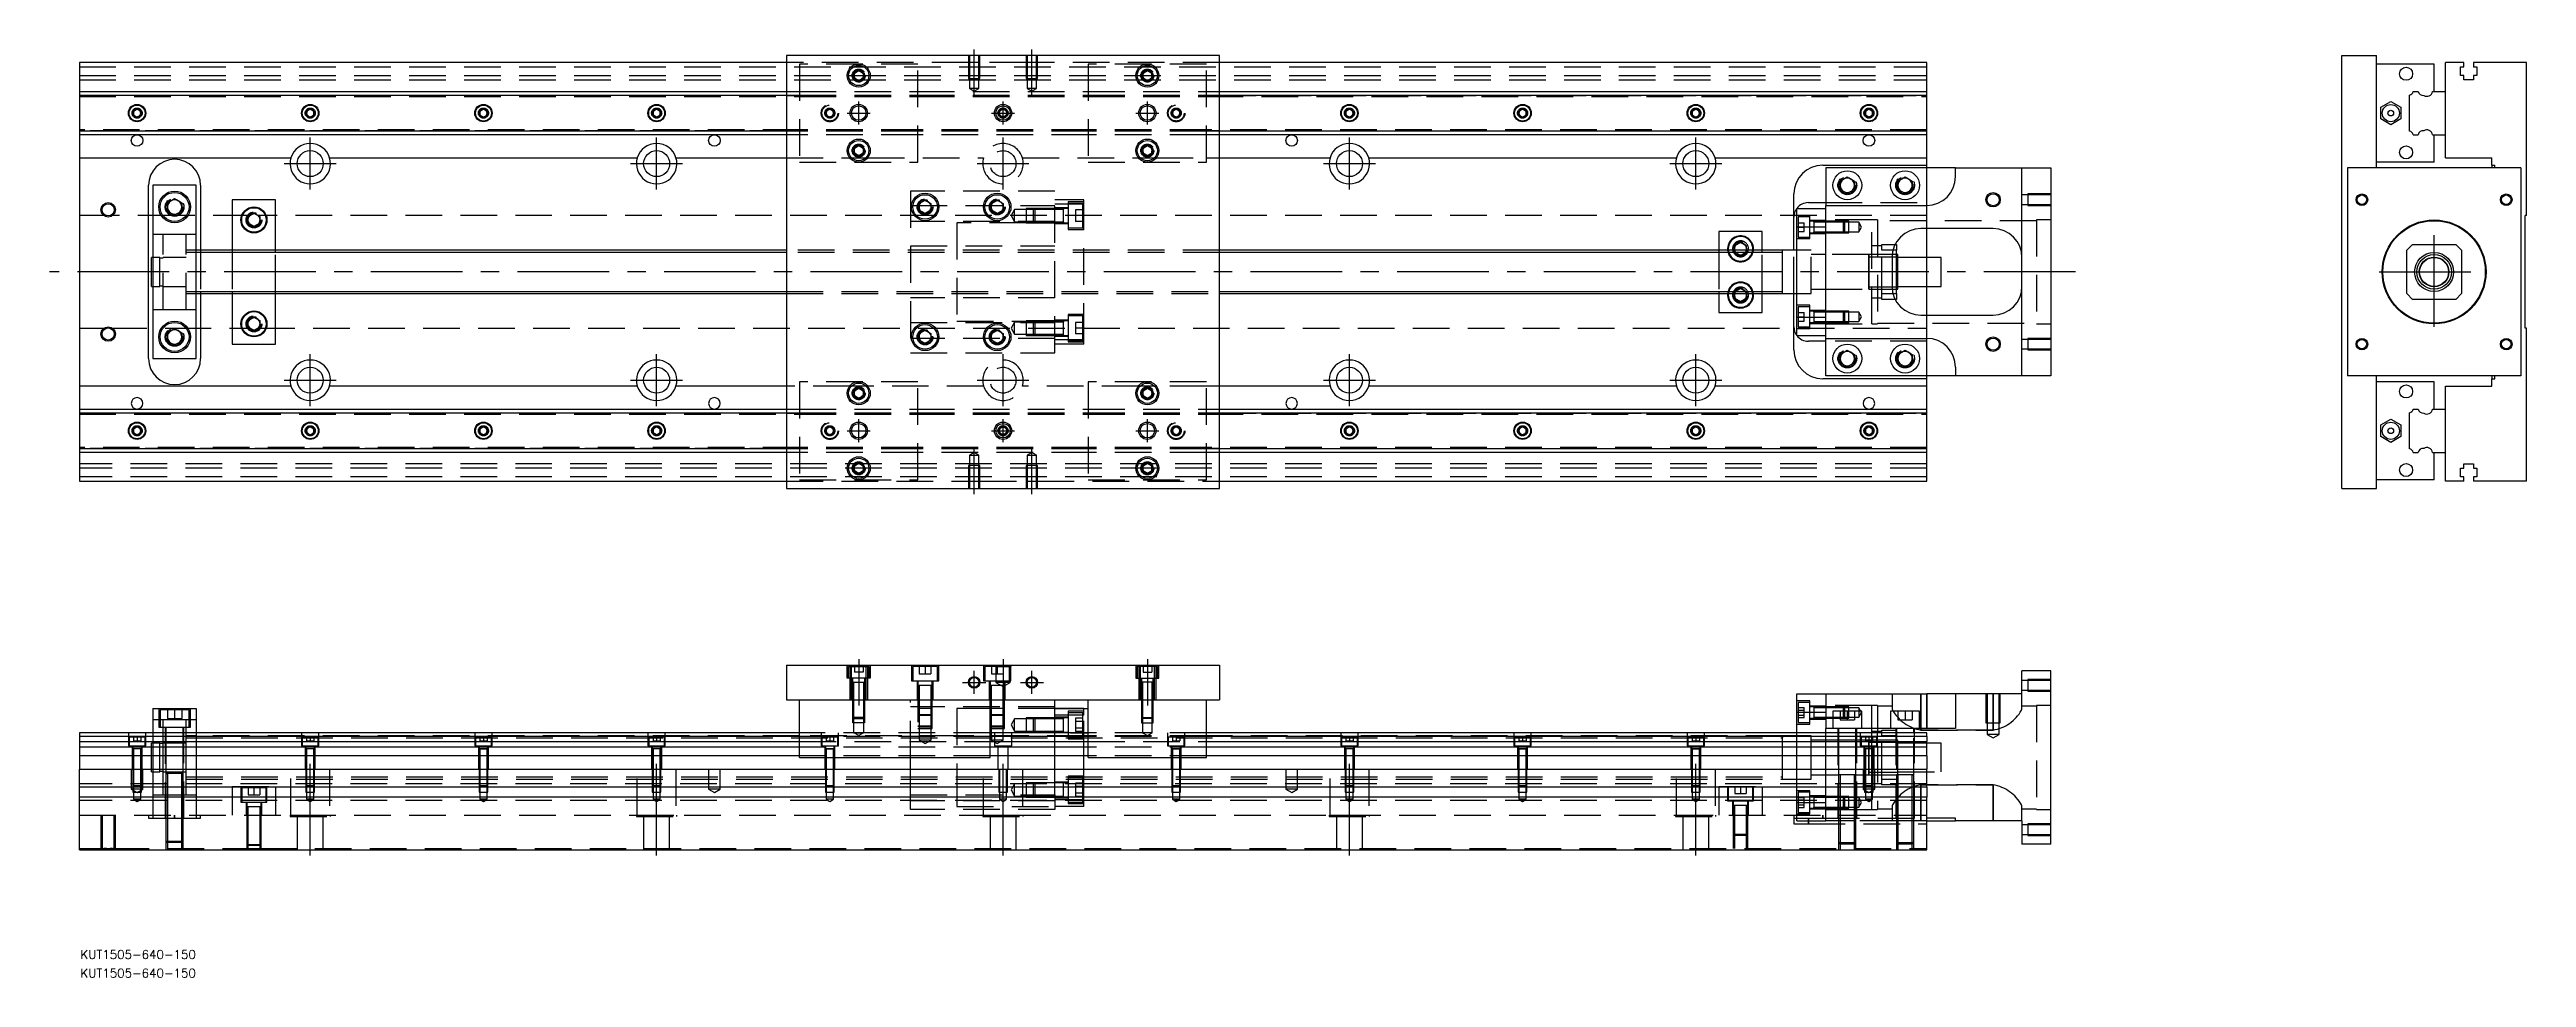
# Model space of a CAD drawing. Extents: x -10 to 848, y -244 to 77.
import ezdxf

# ---------------------------------------------------------------- set-up
doc = ezdxf.new("R2010")
doc.units = 0
doc.linetypes.add('CENTER', pattern=[50.8, 31.75, -6.35, 6.35, -6.35])
doc.linetypes.add('DASHED', pattern=[19.05, 12.7, -6.35])
doc.layers.get('0').update_dxf_attribs({"linetype": 'CONTINUOUS'})
doc.layers.add('CENTER', color=1, linetype='CENTER')
doc.styles.get("Standard").update_dxf_attribs({"font": 'txt.shx', "height": 3, "bigfont": 'bigfont.shx'})

# ---------------------------------------------------------------- blocks, each defined once
blk = doc.blocks.new('*U2')
at = {"color": 7, "linetype": 'CONTINUOUS'}
blk.add_text('KUT1505-640-150', height=3, dxfattribs=at).set_placement((0.38, -244.29))
blk = doc.blocks.new('*U3')
at = {"color": 7, "linetype": 'CONTINUOUS'}
blk.add_text('KUT1505-640-150', height=3, dxfattribs=at).set_placement((0.38, -237.86))

msp = doc.modelspace()

# ---------------------------------------------------------------- linework, layer by layer
at = {"color": 7, "linetype": 'CONTINUOUS'}
for p, q in [((0, 72.5), (0, 62.5)), ((245, 72.5), (0, 72.5)), ((245, 75), (245, -75)), ((395, 75), (245, 75)), ((268.5, 68.866026), (270, 69.73205)), ((268.5, 67.133974), (268.5, 68.866026)), ((270, 69.73205), (271.5, 68.866026)), ((271.5, 68.866026), (271.5, 67.133974)), ((368.5, 68.866026), (370, 69.73205)), ((368.5, 67.133974), (368.5, 68.866026)), ((370, 69.73205), (371.5, 68.866026)), ((371.5, 68.866026), (371.5, 67.133974)), ((395, -75), (395, 75)), ((640, 72.5), (395, 72.5)), ((640, 62.5), (640, 72.5)), ((783.78, -75), (783.78, 75)), ((783.78, 75), (795.78, 75)), ((795.78, 36), (795.78, 75)), ((815.78, 72), (795.78, 72)), ((815.78, 62.5), (815.78, 72)), ((815.78, 62.5), (815.78, 72)), ((826.08, 72.5), (819.78, 72.5)), ((819.78, 62.5), (819.78, 72.5)), ((824.93, 71), (826.08, 71)), ((824.93, 68), (824.93, 71)), ((826.08, 71), (826.08, 72.5)), ((829.48, 72.5), (829.48, 71)), ((847.78, 72.5), (829.48, 72.5)), ((829.48, 71), (830.63, 71)), ((830.63, 71), (830.63, 68)), ((847.78, 19.5), (847.78, 72.5)), ((0, 62.5), (245, 62.5)), ((0, 62.5), (0, 61.247728)), ((0, 61.247728), (245, 61.247728)), ((0, 61.247728), (0, 48.752272)), ((270, 66.26795), (268.5, 67.133974)), ((271.5, 67.133974), (270, 66.26795)), ((370, 66.26795), (368.5, 67.133974)), ((371.5, 67.133974), (370, 66.26795)), ((395, 62.5), (640, 62.5)), ((395, 61.247728), (640, 61.247728)), ((640, 61.247728), (640, 62.5)), ((640, 48.752272), (640, 61.247728)), ((807.28, 48.752272), (807.28, 61.247728)), ((808.532272, 62.5), (810.30668, 62.5)), ((815.257372, 62.5), (819.78, 62.5)), ((819.78, 47.5), (819.78, 62.5)), ((819.78, 47.5), (819.78, 62.5)), ((826.08, 68), (824.93, 68)), ((826.08, 66.5), (826.08, 68)), ((829.48, 66.5), (826.08, 66.5)), ((829.48, 68), (829.48, 66.5)), ((830.63, 68), (829.48, 68)), ((18.75, 55.721688), (20, 56.443376)), ((18.75, 54.278312), (18.75, 55.721688)), ((20, 53.556624), (18.75, 54.278312)), ((20, 56.443376), (21.25, 55.721688)), ((21.25, 54.278312), (20, 53.556624)), ((21.25, 55.721688), (21.25, 54.278312)), ((78.75, 55.721688), (80, 56.443376)), ((78.75, 54.278312), (78.75, 55.721688)), ((80, 53.556624), (78.75, 54.278312)), ((80, 56.443376), (81.25, 55.721688)), ((81.25, 54.278312), (80, 53.556624)), ((81.25, 55.721688), (81.25, 54.278312)), ((138.75, 55.721688), (140, 56.443376)), ((138.75, 54.278312), (138.75, 55.721688)), ((140, 53.556624), (138.75, 54.278312)), ((140, 56.443376), (141.25, 55.721688)), ((141.25, 54.278312), (140, 53.556624)), ((141.25, 55.721688), (141.25, 54.278312)), ((198.75, 55.721688), (200, 56.443376)), ((198.75, 54.278312), (198.75, 55.721688)), ((200, 53.556624), (198.75, 54.278312)), ((200, 56.443376), (201.25, 55.721688)), ((201.25, 54.278312), (200, 53.556624)), ((201.25, 55.721688), (201.25, 54.278312)), ((438.75, 55.721688), (440, 56.443376)), ((438.75, 54.278312), (438.75, 55.721688)), ((440, 53.556624), (438.75, 54.278312)), ((440, 56.443376), (441.25, 55.721688)), ((441.25, 54.278312), (440, 53.556624)), ((441.25, 55.721688), (441.25, 54.278312)), ((498.75, 55.721688), (500, 56.443376)), ((498.75, 54.278312), (498.75, 55.721688)), ((500, 53.556624), (498.75, 54.278312)), ((500, 56.443376), (501.25, 55.721688)), ((501.25, 54.278312), (500, 53.556624)), ((501.25, 55.721688), (501.25, 54.278312)), ((558.75, 55.721688), (560, 56.443376)), ((558.75, 54.278312), (558.75, 55.721688)), ((560, 53.556624), (558.75, 54.278312)), ((560, 56.443376), (561.25, 55.721688)), ((561.25, 54.278312), (560, 53.556624)), ((561.25, 55.721688), (561.25, 54.278312)), ((618.75, 55.721688), (620, 56.443376)), ((618.75, 54.278312), (618.75, 55.721688)), ((620, 53.556624), (618.75, 54.278312)), ((620, 56.443376), (621.25, 55.721688)), ((621.25, 54.278312), (620, 53.556624)), ((621.25, 55.721688), (621.25, 54.278312)), ((797.279999, 57.020726), (800.78, 59.041452)), ((797.28, 52.979274), (797.279999, 57.020726)), ((800.78, 50.958548), (797.28, 52.979274)), ((800.78, 59.041452), (804.279999, 57.020726)), ((804.279999, 52.979274), (800.78, 50.958548)), ((804.279999, 57.020726), (804.279999, 52.979274)), ((245, 48.752272), (0, 48.752272)), ((0, 48.752272), (0, 47.5)), ((245, 47.5), (0, 47.5)), ((0, 47.5), (0, 39.5)), ((268.5, 42.866026), (270, 43.73205)), ((270, 43.73205), (271.5, 42.866026)), ((368.5, 42.866026), (370, 43.73205)), ((370, 43.73205), (371.5, 42.866026)), ((640, 48.752272), (395, 48.752272)), ((640, 47.5), (395, 47.5)), ((640, 47.5), (640, 48.752272)), ((640, 39.5), (640, 47.5)), ((808.532272, 47.5), (810.30668, 47.5)), ((815.257372, 47.5), (819.78, 47.5)), ((815.78, 38), (815.78, 47.5)), ((815.78, 38), (815.78, 47.5)), ((819.78, 39.5), (819.78, 47.5)), ((0, 39.5), (73.291796, 39.5)), ((0, 39.5), (0, -39.5)), ((86.708204, 39.5), (193.291796, 39.5)), ((206.708204, 39.5), (245, 39.5)), ((268.5, 41.133974), (268.5, 42.866026)), ((270, 40.26795), (268.5, 41.133974)), ((271.5, 41.133974), (270, 40.26795)), ((271.5, 42.866026), (271.5, 41.133974)), ((368.5, 41.133974), (368.5, 42.866026)), ((370, 40.26795), (368.5, 41.133974)), ((371.5, 41.133974), (370, 40.26795)), ((371.5, 42.866026), (371.5, 41.133974)), ((395, 39.5), (433.291796, 39.5)), ((446.708204, 39.5), (553.291796, 39.5)), ((566.708204, 39.5), (640, 39.5)), ((604, 37), (640, 37)), ((605, 36), (605, 23)), ((650, 36), (605, 36)), ((640, 37), (640, 39.5)), ((640, 36), (640, 37)), ((650, 33), (650, 36)), ((650, 36), (673, 36)), ((673, -36), (673, 36)), ((673, 36), (683, 36)), ((683, 36), (683, -36)), ((785.78, 36), (785.78, -36)), ((845.78, 36), (785.78, 36)), ((815.78, 38), (795.78, 38)), ((819.78, 39.5), (835.78, 39.5)), ((835.78, 37), (835.78, 39.5)), ((835.78, 37), (836.78, 37)), ((835.78, 37), (835.78, 36)), ((836.78, 36), (836.78, 37)), ((845.78, 36), (845.78, -36)), ((24, -30), (24, 30)), ((40.5, 30), (25.5, 30)), ((25.5, 30), (25.5, -30)), ((40.5, -30), (40.5, 30)), ((42, 30), (42, 7.5)), ((594, 7.5), (594, 27)), ((610, 31.443376), (612.5, 32.886752)), ((610, 28.556624), (610, 31.443376)), ((612.5, 27.113248), (610, 28.556624)), ((612.5, 32.886752), (615, 31.443376)), ((615, 28.556624), (612.5, 27.113248)), ((615, 31.443376), (615, 28.556624)), ((630, 31.443376), (632.5, 32.886752)), ((630, 28.556624), (630, 31.443376)), ((632.5, 27.113248), (630, 28.556624)), ((632.5, 32.886752), (635, 31.443376)), ((635, 28.556624), (632.5, 27.113248)), ((635, 31.443376), (635, 28.556624)), ((30.5, 23.943376), (33, 25.386752)), ((30.5, 21.056624), (30.5, 23.943376)), ((33, 19.613248), (30.5, 21.056624)), ((33, 25.386752), (35.5, 23.943376)), ((35.5, 21.056624), (33, 19.613248)), ((35.5, 23.943376), (35.5, 21.056624)), ((68, 25), (53, 25)), ((53, 25), (53, 7.5)), ((58.5, 19.1547), (60.5, 20.309402)), ((58.5, 16.8453), (58.5, 19.1547)), ((60.5, 20.309402), (62.5, 19.1547)), ((62.5, 19.1547), (62.5, 16.8453)), ((68, 7.5), (68, 25)), ((291, 23.6547), (293, 24.809402)), ((291, 21.3453), (291, 23.6547)), ((293, 20.190598), (291, 21.3453)), ((293, 24.809402), (295, 23.6547)), ((295, 21.3453), (293, 20.190598)), ((295, 23.6547), (295, 21.3453)), ((316, 23.6547), (318, 24.809402)), ((316, 21.3453), (316, 23.6547)), ((318, 20.190598), (316, 21.3453)), ((318, 24.809402), (320, 23.6547)), ((320, 21.3453), (318, 20.190598)), ((320, 23.6547), (320, 21.3453)), ((338, 21.585572), (330.6, 21.585572)), ((330.6, 17.385572), (338, 17.385572)), ((595, 22), (605, 22)), ((595, 15.652476), (595, 22)), ((599, 24), (605, 24)), ((605, 15.652476), (605, 23)), ((605, 23), (640, 23)), ((847.78, 19.5), (847.28, 19.5)), ((847.28, -19.5), (847.28, 19.5)), ((60.5, 15.690598), (58.5, 16.8453)), ((62.5, 16.8453), (60.5, 15.690598)), ((583, 14), (568, 14)), ((568, 14), (568, 7.5)), ((573.5, 9.1547), (575.5, 10.309402)), ((573.5, 7.5), (573.5, 9.1547)), ((575.5, 10.309402), (577.5, 9.1547)), ((577.5, 9.1547), (577.5, 7.5)), ((583, 7.5), (583, 14)), ((595, 15.652476), (605, 15.652476)), ((595, -15.652476), (595, 15.652476)), ((605, -15.652476), (605, 15.652476)), ((605, -15.652476), (605, 15.652476)), ((629.069714, 9.5), (629.5, 9.5)), ((629.5, 9.5), (629.5, 7.5)), ((663, 15), (638, 15)), ((640, 5), (640, 15)), ((808.28, 9.5), (806.28, 7.5)), ((808.28, 9.5), (823.28, 9.5)), ((825.28, 7.5), (823.28, 9.5)), ((25, -5), (25, 5)), ((25.5, 5), (25, 5)), ((245, 7.5), (40.5, 7.5)), ((590, 7.5), (395, 7.5)), ((590, 7.5), (589.995, 7.5)), ((590, -7.500006), (590, 7.500006)), ((595, 7.5), (590, 7.5)), ((590.005, 7.5), (590, 7.5)), ((628, 5), (628, -5)), ((629.5, 5.125), (628.000782, 5.125)), ((629.5, 7.5), (628.317542, 7.5)), ((629.5, -7.5), (629.5, 7.5)), ((630, 6), (629.5, 6)), ((630, 5.125), (629.5, 5.125)), ((630, -6), (630, 6)), ((645, 5), (630, 5)), ((645, -5), (645, 5)), ((806.28, -7.5), (806.28, 7.5)), ((825.28, 7.5), (825.28, -7.5)), ((25, -5), (25.5, -5)), ((40.5, -7.5), (245, -7.5)), ((42, -7.5), (42, -30)), ((53, -7.5), (53, -25)), ((68, -25), (68, -7.5)), ((395, -7.5), (590, -7.5)), ((568, -7.5), (568, -14)), ((573.5, -9.1547), (573.5, -7.5)), ((577.5, -7.5), (577.5, -9.1547)), ((583, -14), (583, -7.5)), ((589.995, -7.5), (590, -7.5)), ((590, -7.5), (595, -7.5)), ((590, -7.5), (590.005, -7.5)), ((594, -27), (594, -7.5)), ((628.000782, -5.125), (629.5, -5.125)), ((628.317542, -7.5), (629.5, -7.5)), ((629.5, -5.125), (630, -5.125)), ((629.5, -6), (630, -6)), ((629.5, -7.5), (629.5, -9.5)), ((630, -5), (645, -5)), ((640, -15), (640, -5)), ((806.28, -7.5), (808.28, -9.5)), ((823.28, -9.5), (825.28, -7.5)), ((58.5, -16.8453), (60.5, -15.690598)), ((58.5, -19.1547), (58.5, -16.8453)), ((60.5, -15.690598), (62.5, -16.8453)), ((62.5, -16.8453), (62.5, -19.1547)), ((568, -14), (583, -14)), ((575.5, -10.309402), (573.5, -9.1547)), ((577.5, -9.1547), (575.5, -10.309402)), ((595, -15.652476), (605, -15.652476)), ((595, -22), (595, -15.652476)), ((605, -23), (605, -15.652476)), ((629.5, -9.5), (629.069714, -9.5)), ((638, -15), (663, -15)), ((823.28, -9.5), (808.28, -9.5)), ((30.5, -21.056624), (33, -19.613248)), ((30.5, -23.943376), (30.5, -21.056624)), ((33, -25.386752), (30.5, -23.943376)), ((33, -19.613248), (35.5, -21.056624)), ((35.5, -23.943376), (33, -25.386752)), ((35.5, -21.056624), (35.5, -23.943376)), ((53, -25), (68, -25)), ((60.5, -20.309402), (58.5, -19.1547)), ((62.5, -19.1547), (60.5, -20.309402)), ((291, -21.3453), (293, -20.190598)), ((291, -23.6547), (291, -21.3453)), ((293, -24.809402), (291, -23.6547)), ((293, -20.190598), (295, -21.3453)), ((295, -23.6547), (293, -24.809402)), ((295, -21.3453), (295, -23.6547)), ((316, -21.3453), (318, -20.190598)), ((316, -23.6547), (316, -21.3453)), ((318, -24.809402), (316, -23.6547)), ((318, -20.190598), (320, -21.3453)), ((320, -23.6547), (318, -24.809402)), ((320, -21.3453), (320, -23.6547)), ((338, -17.385572), (330.6, -17.385572)), ((330.6, -21.585572), (338, -21.585572)), ((595, -22), (605, -22)), ((605, -24), (599, -24)), ((605, -23), (640, -23)), ((605, -36), (605, -23)), ((838.78, -25), (839.13, -25)), ((842.43, -25), (842.78, -25)), ((847.78, -19.5), (847.28, -19.5)), ((847.78, -72.5), (847.78, -19.5)), ((25.5, -30), (40.5, -30)), ((610, -28.556624), (612.5, -27.113248)), ((610, -31.443376), (610, -28.556624)), ((612.5, -32.886752), (610, -31.443376)), ((612.5, -27.113248), (615, -28.556624)), ((615, -31.443376), (612.5, -32.886752)), ((615, -28.556624), (615, -31.443376)), ((630, -28.556624), (632.5, -27.113248)), ((630, -31.443376), (630, -28.556624)), ((632.5, -32.886752), (630, -31.443376)), ((632.5, -27.113248), (635, -28.556624)), ((635, -31.443376), (632.5, -32.886752)), ((635, -28.556624), (635, -31.443376)), ((650, -33), (650, -36)), ((0, -39.5), (0, -47.5)), ((73.291796, -39.5), (0, -39.5)), ((193.291796, -39.5), (86.708204, -39.5)), ((245, -39.5), (206.708204, -39.5)), ((268.5, -41.133974), (270, -40.26795)), ((268.5, -42.866026), (268.5, -41.133974)), ((270, -43.73205), (268.5, -42.866026)), ((270, -40.26795), (271.5, -41.133974)), ((271.5, -42.866026), (270, -43.73205)), ((271.5, -41.133974), (271.5, -42.866026)), ((368.5, -41.133974), (370, -40.26795)), ((368.5, -42.866026), (368.5, -41.133974)), ((370, -43.73205), (368.5, -42.866026)), ((370, -40.26795), (371.5, -41.133974)), ((371.5, -42.866026), (370, -43.73205)), ((371.5, -41.133974), (371.5, -42.866026)), ((433.291796, -39.5), (395, -39.5)), ((553.291796, -39.5), (446.708204, -39.5)), ((640, -39.5), (566.708204, -39.5)), ((640, -37), (604, -37)), ((650, -36), (605, -36)), ((640, -37), (640, -36)), ((640, -39.5), (640, -37)), ((640, -47.5), (640, -39.5)), ((673, -36), (650, -36)), ((683, -36), (673, -36)), ((845.78, -36), (785.78, -36)), ((795.78, -75), (795.78, -36)), ((815.78, -38), (795.78, -38)), ((815.78, -47.5), (815.78, -38)), ((819.78, -39.5), (835.78, -39.5)), ((819.78, -47.5), (819.78, -39.5)), ((835.78, -36), (835.78, -37)), ((835.78, -37), (836.78, -37)), ((835.78, -39.5), (835.78, -37)), ((836.78, -37), (836.78, -36)), ((0, -47.5), (245, -47.5)), ((0, -47.5), (0, -48.752272)), ((0, -48.752272), (0, -61.247728)), ((0, -48.752272), (245, -48.752272)), ((395, -47.5), (640, -47.5)), ((395, -48.752272), (640, -48.752272)), ((640, -48.752272), (640, -47.5)), ((640, -61.247728), (640, -48.752272)), ((797.279999, -52.979274), (800.78, -50.958548)), ((800.78, -50.958548), (804.279999, -52.979274)), ((807.28, -61.247728), (807.28, -48.752272)), ((808.532272, -47.5), (810.30668, -47.5)), ((815.257372, -47.5), (819.78, -47.5)), ((819.78, -62.5), (819.78, -47.5)), ((819.78, -62.5), (819.78, -47.5)), ((18.75, -54.278312), (20, -53.556624)), ((18.75, -55.721688), (18.75, -54.278312)), ((20, -56.443376), (18.75, -55.721688)), ((20, -53.556624), (21.25, -54.278312)), ((21.25, -55.721688), (20, -56.443376)), ((21.25, -54.278312), (21.25, -55.721688)), ((78.75, -54.278312), (80, -53.556624)), ((78.75, -55.721688), (78.75, -54.278312)), ((80, -56.443376), (78.75, -55.721688)), ((80, -53.556624), (81.25, -54.278312)), ((81.25, -55.721688), (80, -56.443376)), ((81.25, -54.278312), (81.25, -55.721688)), ((138.75, -54.278312), (140, -53.556624)), ((138.75, -55.721688), (138.75, -54.278312)), ((140, -56.443376), (138.75, -55.721688)), ((140, -53.556624), (141.25, -54.278312)), ((141.25, -55.721688), (140, -56.443376)), ((141.25, -54.278312), (141.25, -55.721688)), ((198.75, -54.278312), (200, -53.556624)), ((198.75, -55.721688), (198.75, -54.278312)), ((200, -56.443376), (198.75, -55.721688)), ((200, -53.556624), (201.25, -54.278312)), ((201.25, -55.721688), (200, -56.443376)), ((201.25, -54.278312), (201.25, -55.721688)), ((438.75, -54.278312), (440, -53.556624)), ((438.75, -55.721688), (438.75, -54.278312)), ((440, -56.443376), (438.75, -55.721688)), ((440, -53.556624), (441.25, -54.278312)), ((441.25, -55.721688), (440, -56.443376)), ((441.25, -54.278312), (441.25, -55.721688)), ((498.75, -54.278312), (500, -53.556624)), ((498.75, -55.721688), (498.75, -54.278312)), ((500, -56.443376), (498.75, -55.721688)), ((500, -53.556624), (501.25, -54.278312)), ((501.25, -55.721688), (500, -56.443376)), ((501.25, -54.278312), (501.25, -55.721688)), ((558.75, -54.278312), (560, -53.556624)), ((558.75, -55.721688), (558.75, -54.278312)), ((560, -56.443376), (558.75, -55.721688)), ((560, -53.556624), (561.25, -54.278312)), ((561.25, -55.721688), (560, -56.443376)), ((561.25, -54.278312), (561.25, -55.721688)), ((618.75, -54.278312), (620, -53.556624)), ((618.75, -55.721688), (618.75, -54.278312)), ((620, -56.443376), (618.75, -55.721688)), ((620, -53.556624), (621.25, -54.278312)), ((621.25, -55.721688), (620, -56.443376)), ((621.25, -54.278312), (621.25, -55.721688)), ((797.28, -57.020726), (797.279999, -52.979274)), ((800.78, -59.041452), (797.28, -57.020726)), ((804.279999, -57.020726), (800.78, -59.041452)), ((804.279999, -52.979274), (804.279999, -57.020726)), ((245, -61.247728), (0, -61.247728)), ((0, -61.247728), (0, -62.5)), ((245, -62.5), (0, -62.5)), ((0, -62.5), (0, -72.5)), ((268.5, -67.133974), (270, -66.26795)), ((268.5, -68.866026), (268.5, -67.133974)), ((270, -66.26795), (271.5, -67.133974)), ((271.5, -67.133974), (271.5, -68.866026)), ((368.5, -67.133974), (370, -66.26795)), ((368.5, -68.866026), (368.5, -67.133974)), ((370, -66.26795), (371.5, -67.133974)), ((371.5, -67.133974), (371.5, -68.866026)), ((640, -61.247728), (395, -61.247728)), ((640, -62.5), (395, -62.5)), ((640, -62.5), (640, -61.247728)), ((640, -72.5), (640, -62.5)), ((808.532272, -62.5), (810.30668, -62.5)), ((815.257372, -62.5), (819.78, -62.5)), ((815.78, -72), (815.78, -62.5)), ((819.78, -72.5), (819.78, -62.5)), ((824.93, -68), (826.08, -68)), ((824.93, -71), (824.93, -68)), ((826.08, -66.5), (829.48, -66.5)), ((826.08, -68), (826.08, -66.5)), ((829.48, -66.5), (829.48, -68)), ((829.48, -68), (830.63, -68)), ((830.63, -68), (830.63, -71)), ((0, -72.5), (245, -72.5)), ((245, -75), (395, -75)), ((270, -69.73205), (268.5, -68.866026)), ((271.5, -68.866026), (270, -69.73205)), ((370, -69.73205), (368.5, -68.866026)), ((371.5, -68.866026), (370, -69.73205)), ((395, -72.5), (640, -72.5)), ((783.78, -75), (795.78, -75)), ((815.78, -72), (795.78, -72)), ((826.08, -72.5), (819.78, -72.5)), ((826.08, -71), (824.93, -71)), ((826.08, -72.5), (826.08, -71)), ((830.63, -71), (829.48, -71)), ((829.48, -71), (829.48, -72.5)), ((847.78, -72.5), (829.48, -72.5)), ((245, -136.12), (245, -148.12)), ((245, -136.12), (395, -136.12)), ((395, -136.12), (395, -148.12)), ((673, -146.12), (673, -138.12)), ((683, -138.12), (673, -138.12)), ((683, -198.12), (683, -138.12)), ((25.5, -151.12), (25.5, -159.62)), ((25.5, -151.12), (40.5, -151.12)), ((40.5, -151.12), (40.5, -159.62)), ((245, -148.12), (395, -148.12)), ((249.5, -168.12), (249.5, -148.12)), ((315.5, -168.12), (315.5, -148.12)), ((338, -159.62), (338, -148.12)), ((338, -151.12), (349.5, -151.12)), ((349.5, -168.12), (349.5, -148.12)), ((390.5, -168.12), (390.5, -148.12)), ((595, -152.467524), (595, -146.12)), ((595, -146.12), (605, -146.12)), ((595, -152.467524), (605, -152.467524)), ((595, -159.62), (595, -152.467524)), ((605, -146.12), (605, -158.12)), ((605, -146.12), (640, -146.12)), ((617.5, -152.12), (607.5, -152.12)), ((607.5, -152.12), (607.5, -158.12)), ((617.5, -158.12), (617.5, -152.12)), ((637.5, -152.12), (627.5, -152.12)), ((627.5, -152.12), (627.5, -158.12)), ((637.5, -158.12), (637.5, -152.12)), ((640, -158.12), (640, -146.12)), ((650, -146.12), (640, -146.12)), ((650, -146.12), (650, -158.12)), ((673, -146.12), (650, -146.12)), ((249.5, -159.62), (0, -159.62)), ((0, -159.62), (0, -160.872272)), ((0, -160.872272), (0, -162.64668)), ((249.5, -160.872272), (0, -160.872272)), ((0, -162.64668), (249.5, -162.64668)), ((0, -162.64668), (0, -164.543076)), ((349.5, -159.62), (315.5, -159.62)), ((349.5, -160.872272), (315.5, -160.872272)), ((315.5, -162.64668), (349.5, -162.64668)), ((640, -159.62), (390.5, -159.62)), ((640, -160.872272), (390.5, -160.872272)), ((390.5, -162.64668), (640, -162.64668)), ((590, -168.12), (590, -160.619994)), ((590, -175.620006), (590, -160.619994)), ((590, -172.12), (590, -161.37)), ((605, -159.62), (605, -158.12)), ((650, -158.12), (605, -158.12)), ((620, -168.12), (620, -162.119994)), ((620, -174.120006), (620, -162.119994)), ((620, -162.995), (620, -164.12)), ((621, -162.995), (620, -162.995)), ((622.75, -162.995), (621, -162.995)), ((624.5, -162.995), (622.75, -162.995)), ((629.5, -162.995), (624.5, -162.995)), ((630, -162.995), (629.5, -162.995)), ((640, -160.872272), (640, -159.62)), ((640, -160.872272), (640, -162.64668)), ((640, -164.543076), (640, -162.64668)), ((249.5, -164.543076), (0, -164.543076)), ((0, -164.543076), (0, -167.597372)), ((0, -167.597372), (0, -172.12)), ((249.5, -167.597372), (0, -167.597372)), ((249.5, -168.12), (315.5, -168.12)), ((349.5, -164.543076), (315.5, -164.543076)), ((349.5, -167.597372), (315.5, -167.597372)), ((349.5, -168.12), (390.5, -168.12)), ((640, -164.543076), (390.5, -164.543076)), ((640, -167.597372), (390.5, -167.597372)), ((620, -164.12), (620, -165.119788)), ((640, -167.597372), (640, -164.543076)), ((640, -167.597372), (640, -172.12)), ((0, -178.42), (0, -172.12)), ((0, -172.12), (640, -172.12)), ((640, -178.42), (0, -178.42)), ((0, -181.82), (0, -178.42)), ((288, -174.87), (288.500006, -174.87)), ((590, -174.87), (590, -172.12)), ((590, -175.620006), (590, -174.87)), ((620, -173.245), (630, -173.245)), ((640, -178.42), (640, -172.12)), ((640, -178.42), (640, -181.82)), ((0, -200.12), (0, -181.82)), ((640, -181.82), (0, -181.82)), ((640, -200.12), (640, -181.82)), ((650, -189.12), (640, -189.12)), ((640, -190.12), (650, -190.12)), ((650, -190.12), (650, -189.12)), ((673, -190.12), (650, -190.12)), ((673, -190.12), (673, -198.12)), ((0, -200.12), (640, -200.12)), ((683, -198.12), (673, -198.12))]:
    msp.add_line(p, q, dxfattribs=at)
at = {"color": 3, "linetype": 'DASHED'}
for p, q in [((0, 71), (640, 71)), ((308.000006, 72.5), (245, 72.5)), ((290.5, 72), (249.5, 72)), ((249.5, 72), (249.5, 38)), ((290.5, 38), (290.5, 72)), ((308.000006, 75), (308.000006, 67)), ((311.999994, 72.5), (308.000006, 72.5)), ((308.35, 75), (308.35, 67)), ((311.65, 67), (311.65, 75)), ((311.999994, 67), (311.999994, 75)), ((328.000006, 72.5), (311.999994, 72.5)), ((328.000006, 75), (328.000006, 67)), ((331.999994, 72.5), (328.000006, 72.5)), ((328.35, 75), (328.35, 67)), ((331.65, 67), (331.65, 75)), ((331.999994, 67), (331.999994, 75)), ((395, 72.5), (331.999994, 72.5)), ((390.5, 72), (349.5, 72)), ((349.5, 72), (349.5, 38)), ((390.5, 38), (390.5, 72)), ((0, 68), (640, 68)), ((0, 66.5), (640, 66.5)), ((0, 61.1147), (245, 61.1147)), ((0, 61.1), (249.5, 61.1)), ((0, 60.8), (249.5, 60.8)), ((245, 62.5), (249.5, 62.5)), ((245, 61.247728), (249.5, 61.247728)), ((245, 61.1147), (249.5, 61.1147)), ((249.5, 62.5), (290.5, 62.5)), ((249.5, 61.247728), (290.5, 61.247728)), ((249.5, 61.1147), (290.5, 61.1147)), ((249.5, 61.1), (290.5, 61.1)), ((249.5, 60.8), (290.5, 60.8)), ((271.973226, 68.326156), (272, 68)), ((290.5, 62.5), (349.5, 62.5)), ((290.5, 61.247728), (349.5, 61.247728)), ((290.5, 61.1147), (349.5, 61.1147)), ((290.5, 61.1), (349.5, 61.1)), ((290.5, 60.8), (349.5, 60.8)), ((308.000006, 67), (311.999994, 67)), ((308.35, 67), (308.35, 63.5)), ((311.65, 63.5), (308.35, 63.5)), ((308.35, 63.5), (310, 62.547372)), ((310, 62.547372), (311.65, 63.5)), ((311.65, 63.5), (311.65, 67)), ((328.000006, 67), (331.999994, 67)), ((328.35, 67), (328.35, 63.5)), ((331.65, 63.5), (328.35, 63.5)), ((328.35, 63.5), (330, 62.547372)), ((330, 62.547372), (331.65, 63.5)), ((331.65, 63.5), (331.65, 67)), ((349.5, 62.5), (390.5, 62.5)), ((349.5, 61.247728), (390.5, 61.247728)), ((349.5, 61.1147), (390.5, 61.1147)), ((349.5, 61.1), (390.5, 61.1)), ((349.5, 60.8), (390.5, 60.8)), ((368, 68), (368.023172, 68.30356)), ((390.5, 62.5), (395, 62.5)), ((390.5, 61.247728), (395, 61.247728)), ((390.5, 61.1147), (395, 61.1147)), ((390.5, 61.1), (640, 61.1)), ((390.5, 60.8), (640, 60.8)), ((395, 61.1147), (640, 61.1147)), ((21.477374, 55.25955), (21.5, 55)), ((81.477374, 55.25955), (81.5, 55)), ((141.477374, 55.25955), (141.5, 55)), ((201.477374, 55.25955), (201.5, 55)), ((258.5, 55), (258.52041, 55.24661)), ((258.75, 55.721688), (260, 56.443376)), ((258.75, 54.278312), (258.75, 55.721688)), ((260, 53.556624), (258.75, 54.278312)), ((260, 56.443376), (261.25, 55.721688)), ((261.25, 54.278312), (260, 53.556624)), ((261.25, 55.721688), (261.25, 54.278312)), ((378.5, 55), (378.52041, 55.24661)), ((378.75, 55.721688), (380, 56.443376)), ((378.75, 54.278312), (378.75, 55.721688)), ((380, 53.556624), (378.75, 54.278312)), ((380, 56.443376), (381.25, 55.721688)), ((381.25, 54.278312), (380, 53.556624)), ((381.25, 55.721688), (381.25, 54.278312)), ((438.5, 55), (438.52041, 55.24661)), ((501.477374, 55.25955), (501.5, 55)), ((558.5, 55), (558.52041, 55.24661)), ((621.477374, 55.25955), (621.5, 55)), ((249.5, 49.2), (0, 49.2)), ((249.5, 48.9), (0, 48.9)), ((245, 48.8853), (0, 48.8853)), ((249.5, 48.8853), (245, 48.8853)), ((249.5, 48.752272), (245, 48.752272)), ((249.5, 47.5), (245, 47.5)), ((290.5, 49.2), (249.5, 49.2)), ((290.5, 48.9), (249.5, 48.9)), ((290.5, 48.8853), (249.5, 48.8853)), ((290.5, 48.752272), (249.5, 48.752272)), ((290.5, 47.5), (249.5, 47.5)), ((349.5, 49.2), (290.5, 49.2)), ((349.5, 48.9), (290.5, 48.9)), ((349.5, 48.8853), (290.5, 48.8853)), ((349.5, 48.752272), (290.5, 48.752272)), ((349.5, 47.5), (290.5, 47.5)), ((390.5, 49.2), (349.5, 49.2)), ((390.5, 48.9), (349.5, 48.9)), ((390.5, 48.8853), (349.5, 48.8853)), ((390.5, 48.752272), (349.5, 48.752272)), ((390.5, 47.5), (349.5, 47.5)), ((640, 49.2), (390.5, 49.2)), ((640, 48.9), (390.5, 48.9)), ((395, 48.8853), (390.5, 48.8853)), ((395, 48.752272), (390.5, 48.752272)), ((395, 47.5), (390.5, 47.5)), ((640, 48.8853), (395, 48.8853)), ((245, 39.5), (266.877502, 39.5)), ((249.5, 38), (290.5, 38)), ((266.877502, 39.5), (267.55051, 39.5)), ((267.55051, 39.5), (272.44949, 39.5)), ((271.973226, 42.326156), (272, 42)), ((272.44949, 39.5), (273.122498, 39.5)), ((273.122498, 39.5), (313.291796, 39.5)), ((326.708204, 39.5), (366.877502, 39.5)), ((349.5, 38), (390.5, 38)), ((366.877502, 39.5), (367.55051, 39.5)), ((367.55051, 39.5), (372.44949, 39.5)), ((371.973226, 42.326156), (372, 42)), ((372.44949, 39.5), (373.122498, 39.5)), ((373.122498, 39.5), (390.5, 39.5)), ((390.5, 39.5), (395, 39.5)), ((640, 24), (640, 36)), ((288, 28), (288, -28)), ((338, 28), (288, 28)), ((338, -28), (338, 28)), ((609.5, 30), (609.520026, 30.346056)), ((635.477798, 30.364306), (635.5, 30)), ((675, 26.65), (673, 26.65)), ((675, 26.999994), (675, 23.000006)), ((683, 26.999994), (675, 26.999994)), ((683, 26.65), (675, 26.65)), ((9.359688, 19.5), (0, 19.5)), ((33, 19.5), (10.640312, 19.5)), ((30, 22.5), (30.020026, 22.846056)), ((59.030306, 19.5), (33, 19.5)), ((58, 18), (58.034018, 18.411016)), ((640, 19.5), (61.969694, 19.5)), ((288, 23), (338, 23)), ((338, 17.5), (288, 17.5)), ((290.5, 22.5), (290.512884, 22.753488)), ((315.5, 22.5), (315.52689, 22.865682)), ((324, 21.585572), (322.787564, 19.485572)), ((322.787564, 19.485572), (324, 17.385572)), ((324, 17.385572), (324, 21.585572)), ((328, 21.585572), (324, 21.585572)), ((324, 17.385572), (328, 17.385572)), ((328, 21.985566), (328, 16.985576)), ((331, 21.985566), (328, 21.985566)), ((330.6, 21.585572), (328, 21.585572)), ((328, 17.385572), (330.6, 17.385572)), ((331, 21.985572), (330.6, 21.585572)), ((330.6, 17.385572), (330.6, 21.585572)), ((338, 21.585572), (330.6, 21.585572)), ((330.6, 17.385572), (331, 16.985572)), ((330.6, 17.385572), (338, 17.385572)), ((331, 21.985572), (331, 16.985572)), ((338, 21.985566), (331, 21.985566)), ((348, 25), (338, 25)), ((348, 23.49468), (338, 23.49468)), ((342.6, 22.235572), (338, 22.235572)), ((341.005, 21.985572), (338, 21.98557)), ((341, 21.585572), (338, 21.585572)), ((338, 17.385572), (341, 17.385572)), ((342.6, 21.985572), (340.995, 21.985572)), ((341, 16.985566), (341, 21.985576)), ((341, 21.585572), (341, 21.985576)), ((341, 21.728174), (341, 21.985572)), ((341, 21.985572), (341, 21.728122)), ((341, 17.24302), (341, 21.728174)), ((341, 17.385572), (341, 21.585572)), ((341, 16.985566), (341, 17.385572)), ((341, 17.243038), (341, 16.985572)), ((341, 16.985572), (341, 17.24302)), ((342.6, 24.235572), (342.6, 14.735572)), ((348, 24.235572), (342.6, 24.235572)), ((347.6, 23.735572), (342.6, 23.735572)), ((345.1, 21.485572), (345.1, 19.485572)), ((347.6, 21.485572), (345.1, 21.485572)), ((347.6, 19.485572), (345.1, 19.485572)), ((345.1, 19.485572), (345.1, 17.485572)), ((347.6, 17.485572), (345.1, 17.485572)), ((347.6, 15.235572), (347.6, 23.735572)), ((348, 23.49468), (348, 25)), ((348, -23.49468), (348, 23.49468)), ((599.5, 19.55635), (595, 19.55635)), ((595.5, 19.05635), (595.5, 12.05635)), ((599.5, 19.05635), (595.5, 19.05635)), ((599.5, 11.55635), (599.5, 19.55635)), ((605, 17.80635), (599.5, 17.80635)), ((600.9, 17.55635), (599.5, 17.55635)), ((600.9, 17.55635), (600.895, 17.55635)), ((600.9, 17.556354), (600.9, 13.556344)), ((600.9, 17.556354), (600.9, 13.556344)), ((600.9, 17.55635), (600.9, 17.339888)), ((600.9, 17.33964), (600.9, 17.55635)), ((600.905, 17.55635), (600.9, 17.55635)), ((605, 17.55635), (600.9, 17.55635)), ((600.9, 17.339888), (600.9, 13.77281)), ((605, 17.20635), (600.9, 17.20635)), ((605, 24), (640, 24)), ((605, 15.652476), (605, 22)), ((621, 18), (605, 18)), ((611.15, 17.55635), (605, 17.55635)), ((611.150006, 17.556344), (605, 17.556344)), ((611.5, 17.20635), (605, 17.20635)), ((611.15, 13.55635), (611.15, 17.55635)), ((611.5, 17.20635), (611.15, 17.55635)), ((613, 17.556344), (611.150006, 17.556344)), ((611.5, 17.20635), (611.5, 13.90635)), ((613, 17.20635), (611.5, 17.20635)), ((613, 13.556354), (613, 17.556344)), ((616.5, 17.20635), (613, 17.20635)), ((616.5, 17.20635), (616.5, 13.90635)), ((617.452628, 15.55635), (616.5, 17.20635)), ((621, -18), (621, 18)), ((623, 18), (621, 18)), ((623, 18), (623, -18)), ((678, 17.75), (623, 17.75)), ((640, 23), (640, 24)), ((640, 15), (640, 23)), ((673, 23.35), (675, 23.35)), ((675, 23.35), (683, 23.35)), ((675, 23.000006), (683, 23.000006)), ((678, 18), (678, -18)), ((683, 18), (678, 18)), ((29, 13), (25.5, 13)), ((29, -13), (29, 13)), ((37, 13), (29, 13)), ((37, -13), (37, 13)), ((40.5, 13), (37, 13)), ((288, 9), (338, 9)), ((304, 17), (304, -17)), ((328, 17), (304, 17)), ((338, 17), (328, 17)), ((328, 16.985576), (331, 16.985576)), ((331, 16.985576), (338, 16.985576)), ((338, 16.985574), (341.005, 16.985572)), ((338, 16.735572), (342.6, 16.735572)), ((340.995, 16.985572), (342.6, 16.985572)), ((342.6, 15.235572), (347.6, 15.235572)), ((342.6, 14.735572), (348, 14.735572)), ((595, 11.55635), (599.5, 11.55635)), ((595.5, 17.05635), (597.5, 17.05635)), ((595.5, 15.55635), (597.5, 15.55635)), ((595.5, 14.05635), (597.5, 14.05635)), ((595.5, 12.05635), (599.5, 12.05635)), ((597.5, 15.55635), (597.5, 17.05635)), ((597.5, 14.05635), (597.5, 15.55635)), ((599.5, 13.55635), (600.9, 13.55635)), ((599.5, 13.30635), (605, 13.30635)), ((600.895, 13.55635), (600.9, 13.55635)), ((600.9, 13.90635), (605, 13.90635)), ((600.9, 13.55635), (600.9, 13.773016)), ((600.9, 13.77281), (600.9, 13.55635)), ((600.9, 13.55635), (600.905, 13.55635)), ((600.9, 13.55635), (605, 13.55635)), ((605, 13.90635), (611.5, 13.90635)), ((605, 13.556354), (611.150006, 13.556354)), ((605, 13.55635), (611.15, 13.55635)), ((611.15, 13.55635), (611.5, 13.90635)), ((611.150006, 13.556354), (613, 13.556354)), ((611.5, 13.90635), (613, 13.90635)), ((613, 13.90635), (616.5, 13.90635)), ((616.5, 13.90635), (617.452628, 15.55635)), ((624.5, 9), (621, 9)), ((624.5, 9.5), (629.069714, 9.5)), ((624.5, 7.5), (624.5, 9.5)), ((27.85, 5), (25.5, 5)), ((27.85, -5), (27.85, 5)), ((29, 4.8), (27.85, 4.8)), ((37, 5), (29, 5)), ((40.5, 7.5), (37, 7.5)), ((40.5, 6.75), (37, 6.75)), ((42, 7.5), (42, 6.75)), ((42, 6.75), (42, -6.75)), ((53, 7.5), (53, 6.75)), ((53, 6.75), (53, -6.75)), ((68, 6.75), (68, 7.5)), ((68, -6.75), (68, 6.75)), ((395, 7.5), (245, 7.5)), ((395, 6.75), (245, 6.75)), ((568, 7.5), (568, 6.75)), ((568, 6.75), (568, -6.75)), ((573.5, 6.8453), (573.5, 7.5)), ((573.665064, 6.75), (573.5, 6.8453)), ((575.5, 5.690598), (573.665064, 6.75)), ((577.334936, 6.75), (575.5, 5.690598)), ((577.5, 6.8453), (577.334936, 6.75)), ((577.5, 7.5), (577.5, 6.8453)), ((577.983582, 8.286038), (578, 8)), ((583, 6.75), (583, 7.5)), ((583, -6.75), (583, 6.75)), ((594, -7.5), (594, 7.5)), ((600, 7.5), (595, 7.5)), ((600, -7.5), (600, 7.5)), ((605, 6), (600, 6)), ((620.005, 6), (605, 6)), ((628.050126, 6), (619.995, 6)), ((620, -6.000006), (620, 6.000006)), ((620, 5.325034), (620, 6)), ((620, 6), (620, -5.999164)), ((628.000782, 5.125), (620, 5.125)), ((628.317542, 7.5), (624.5, 7.5)), ((624.5, -7.5), (624.5, 7.5)), ((629.5, 6), (628.050126, 6)), ((640, -5), (640, 5)), ((25.5, -5), (27.85, -5)), ((27.85, -4.8), (29, -4.8)), ((29, -5), (37, -5)), ((37, -6.75), (40.5, -6.75)), ((37, -7.5), (40.5, -7.5)), ((42, -6.75), (42, -7.5)), ((53, -6.75), (53, -7.5)), ((68, -7.5), (68, -6.75)), ((245, -6.75), (395, -6.75)), ((245, -7.5), (395, -7.5)), ((568, -6.75), (568, -7.5)), ((573.5, -6.8453), (573.665064, -6.75)), ((573.5, -7.5), (573.5, -6.8453)), ((573.665064, -6.75), (575.5, -5.690598)), ((575.5, -5.690598), (577.334936, -6.75)), ((577.334936, -6.75), (577.5, -6.8453)), ((577.5, -6.8453), (577.5, -7.5)), ((577.983582, -7.713962), (578, -8)), ((583, -7.5), (583, -6.75)), ((595, -7.5), (600, -7.5)), ((600, -6), (605, -6)), ((605, -6), (620.005, -6)), ((619.995, -6), (628.050126, -6)), ((620, -5.125), (628.000782, -5.125)), ((620, -6), (620, -5.325218)), ((620, -5.999164), (620, -6)), ((624.5, -7.5), (628.317542, -7.5)), ((624.5, -9.5), (624.5, -7.5)), ((628.050126, -6), (629.5, -6)), ((25.5, -13), (29, -13)), ((29, -13), (37, -13)), ((37, -13), (40.5, -13)), ((338, -9), (288, -9)), ((304, -17), (328, -17)), ((328, -16.985576), (328, -21.985566)), ((331, -16.985576), (328, -16.985576)), ((328, -17), (338, -17)), ((331, -16.985572), (330.6, -17.385572)), ((331, -16.985572), (331, -21.985572)), ((338, -16.985576), (331, -16.985576)), ((342.6, -16.735572), (338, -16.735572)), ((341.005, -16.985572), (338, -16.985574)), ((342.6, -16.985572), (340.995, -16.985572)), ((341, -21.985576), (341, -16.985566)), ((341, -21.985576), (341, -16.985566)), ((341, -17.385572), (341, -16.985566)), ((341, -17.24297), (341, -16.985572)), ((341, -16.985572), (341, -17.24302)), ((342.6, -14.735572), (342.6, -24.235572)), ((348, -14.735572), (342.6, -14.735572)), ((347.6, -15.235572), (342.6, -15.235572)), ((347.6, -23.735572), (347.6, -15.235572)), ((599.5, -11.55635), (595, -11.55635)), ((595.5, -12.05635), (595.5, -19.05635)), ((599.5, -12.05635), (595.5, -12.05635)), ((595.5, -14.05635), (597.5, -14.05635)), ((595.5, -15.55635), (597.5, -15.55635)), ((595.5, -17.05635), (597.5, -17.05635)), ((597.5, -15.55635), (597.5, -14.05635)), ((597.5, -17.05635), (597.5, -15.55635)), ((599.5, -19.55635), (599.5, -11.55635)), ((605, -13.30635), (599.5, -13.30635)), ((600.9, -13.55635), (599.5, -13.55635)), ((600.9, -13.55635), (600.895, -13.55635)), ((600.9, -13.556344), (600.9, -17.556354)), ((600.9, -13.556344), (600.9, -17.556354)), ((600.9, -13.556344), (600.9, -17.556354)), ((600.9, -13.55635), (600.9, -13.77281)), ((600.9, -13.773058), (600.9, -13.55635)), ((600.905, -13.55635), (600.9, -13.55635)), ((605, -13.55635), (600.9, -13.55635)), ((600.9, -13.77281), (600.9, -17.339888)), ((605, -13.90635), (600.9, -13.90635)), ((611.15, -13.55635), (605, -13.55635)), ((611.15, -13.556352), (605, -13.556354)), ((611.5, -13.90635), (605, -13.90635)), ((605, -22), (605, -15.652476)), ((611.15, -17.55635), (611.15, -13.55635)), ((611.5, -13.90635), (611.15, -13.55635)), ((613, -13.556354), (611.15, -13.556352)), ((611.5, -13.90635), (611.5, -17.20635)), ((613, -13.90635), (611.5, -13.90635)), ((613, -17.556344), (613, -13.556354)), ((616.5, -13.90635), (613, -13.90635)), ((616.5, -13.90635), (616.5, -17.20635)), ((617.452628, -15.55635), (616.5, -13.90635)), ((616.5, -17.20635), (617.452628, -15.55635)), ((621, -9), (624.5, -9)), ((629.069714, -9.5), (624.5, -9.5)), ((640, -23), (640, -15)), ((0, -19.5), (9.359688, -19.5)), ((10.640312, -19.5), (33, -19.5)), ((33, -19.5), (59.030306, -19.5)), ((35.977798, -22.135694), (36, -22.5)), ((58, -18), (58.034018, -17.588984)), ((61.969694, -19.5), (640, -19.5)), ((288, -17.5), (338, -17.5)), ((338, -23), (288, -23)), ((295.483582, -22.213962), (295.5, -22.5)), ((320.483582, -22.213962), (320.5, -22.5)), ((324, -17.385572), (322.787564, -19.485572)), ((322.787564, -19.485572), (324, -21.585572)), ((324, -21.585572), (324, -17.385572)), ((328, -17.385572), (324, -17.385572)), ((324, -21.585572), (328, -21.585572)), ((330.6, -17.385572), (328, -17.385572)), ((328, -21.585572), (330.6, -21.585572)), ((328, -21.985566), (331, -21.985566)), ((330.6, -21.585572), (330.6, -17.385572)), ((338, -17.385572), (330.6, -17.385572)), ((330.6, -21.585572), (331, -21.985572)), ((330.6, -21.585572), (338, -21.585572)), ((331, -21.985566), (338, -21.985566)), ((341, -17.385572), (338, -17.385572)), ((338, -21.585572), (341, -21.585572)), ((338, -21.98557), (341.005, -21.985572)), ((338, -22.235572), (342.6, -22.235572)), ((348, -23.49468), (338, -23.49468)), ((348, -25), (338, -25)), ((340.995, -21.985572), (342.6, -21.985572)), ((341, -21.728122), (341, -17.24297)), ((341, -21.585572), (341, -17.385572)), ((341, -21.985576), (341, -21.585572)), ((341, -21.728104), (341, -21.985572)), ((341, -21.985572), (341, -21.728122)), ((342.6, -23.735572), (347.6, -23.735572)), ((342.6, -24.235572), (348, -24.235572)), ((345.1, -17.485572), (345.1, -19.485572)), ((347.6, -17.485572), (345.1, -17.485572)), ((347.6, -19.485572), (345.1, -19.485572)), ((345.1, -19.485572), (345.1, -21.485572)), ((347.6, -21.485572), (345.1, -21.485572)), ((348, -25), (348, -23.49468)), ((595, -19.55635), (599.5, -19.55635)), ((595.5, -19.05635), (599.5, -19.05635)), ((599.5, -17.55635), (600.9, -17.55635)), ((599.5, -17.80635), (605, -17.80635)), ((600.895, -17.55635), (600.9, -17.55635)), ((600.9, -17.20635), (605, -17.20635)), ((600.9, -17.55635), (600.9, -17.339682)), ((600.9, -17.339888), (600.9, -17.55635)), ((600.9, -17.55635), (600.905, -17.55635)), ((600.9, -17.55635), (605, -17.55635)), ((605, -17.20635), (611.5, -17.20635)), ((605, -17.556344), (611.15, -17.556346)), ((605, -17.55635), (611.15, -17.55635)), ((605, -18), (621, -18)), ((640, -24), (605, -24)), ((611.15, -17.55635), (611.5, -17.20635)), ((611.15, -17.556346), (613, -17.556344)), ((611.5, -17.20635), (613, -17.20635)), ((613, -17.20635), (616.5, -17.20635)), ((621, -18), (623, -18)), ((623, -17.75), (678, -17.75)), ((640, -24), (640, -23)), ((640, -36), (640, -24)), ((675, -23.35), (673, -23.35)), ((675, -23.000006), (675, -26.999994)), ((683, -23.000006), (675, -23.000006)), ((683, -23.35), (675, -23.35)), ((678, -18), (683, -18)), ((288, -28), (338, -28)), ((615.477798, -29.635694), (615.5, -30)), ((629.5, -30), (629.520026, -29.653944)), ((673, -26.65), (675, -26.65)), ((675, -26.65), (683, -26.65)), ((675, -26.999994), (683, -26.999994)), ((266.877502, -39.5), (245, -39.5)), ((249.5, -38), (249.5, -72)), ((290.5, -38), (249.5, -38)), ((267.55051, -39.5), (266.877502, -39.5)), ((272.44949, -39.5), (267.55051, -39.5)), ((271.973226, -41.673844), (272, -42)), ((273.122498, -39.5), (272.44949, -39.5)), ((313.291796, -39.5), (273.122498, -39.5)), ((290.5, -72), (290.5, -38)), ((366.877502, -39.5), (326.708204, -39.5)), ((349.5, -38), (349.5, -72)), ((390.5, -38), (349.5, -38)), ((367.55051, -39.5), (366.877502, -39.5)), ((372.44949, -39.5), (367.55051, -39.5)), ((368, -42), (368.030168, -41.653934)), ((373.122498, -39.5), (372.44949, -39.5)), ((390.5, -39.5), (373.122498, -39.5)), ((390.5, -72), (390.5, -38)), ((395, -39.5), (390.5, -39.5)), ((0, -48.8853), (245, -48.8853)), ((0, -48.9), (249.5, -48.9)), ((0, -49.2), (249.5, -49.2)), ((245, -47.5), (249.5, -47.5)), ((245, -48.752272), (249.5, -48.752272)), ((245, -48.8853), (249.5, -48.8853)), ((249.5, -47.5), (290.5, -47.5)), ((249.5, -48.752272), (290.5, -48.752272)), ((249.5, -48.8853), (290.5, -48.8853)), ((249.5, -48.9), (290.5, -48.9)), ((249.5, -49.2), (290.5, -49.2)), ((290.5, -47.5), (349.5, -47.5)), ((290.5, -48.752272), (349.5, -48.752272)), ((290.5, -48.8853), (349.5, -48.8853)), ((290.5, -48.9), (349.5, -48.9)), ((290.5, -49.2), (349.5, -49.2)), ((349.5, -47.5), (390.5, -47.5)), ((349.5, -48.752272), (390.5, -48.752272)), ((349.5, -48.8853), (390.5, -48.8853)), ((349.5, -48.9), (390.5, -48.9)), ((349.5, -49.2), (390.5, -49.2)), ((390.5, -47.5), (395, -47.5)), ((390.5, -48.752272), (395, -48.752272)), ((390.5, -48.8853), (395, -48.8853)), ((390.5, -48.9), (640, -48.9)), ((390.5, -49.2), (640, -49.2)), ((395, -48.8853), (640, -48.8853)), ((21.477374, -54.74045), (21.5, -55)), ((78.5, -55), (78.52041, -54.75339)), ((141.477374, -54.74045), (141.5, -55)), ((198.5, -55), (198.52041, -54.75339)), ((258.5, -55), (258.52041, -54.75339)), ((258.75, -54.278312), (260, -53.556624)), ((258.75, -55.721688), (258.75, -54.278312)), ((260, -56.443376), (258.75, -55.721688)), ((260, -53.556624), (261.25, -54.278312)), ((261.25, -55.721688), (260, -56.443376)), ((261.25, -54.278312), (261.25, -55.721688)), ((378.75, -54.278312), (380, -53.556624)), ((378.75, -55.721688), (378.75, -54.278312)), ((380, -56.443376), (378.75, -55.721688)), ((380, -53.556624), (381.25, -54.278312)), ((381.25, -55.721688), (380, -56.443376)), ((381.25, -54.278312), (381.25, -55.721688)), ((381.477374, -54.74045), (381.5, -55)), ((441.477374, -54.74045), (441.5, -55)), ((501.477374, -54.74045), (501.5, -55)), ((561.477374, -54.74045), (561.5, -55)), ((621.477374, -54.74045), (621.5, -55)), ((249.5, -60.8), (0, -60.8)), ((249.5, -61.1), (0, -61.1)), ((245, -61.1147), (0, -61.1147)), ((640, -66.5), (0, -66.5)), ((640, -68), (0, -68)), ((249.5, -61.1147), (245, -61.1147)), ((249.5, -61.247728), (245, -61.247728)), ((249.5, -62.5), (245, -62.5)), ((290.5, -60.8), (249.5, -60.8)), ((290.5, -61.1), (249.5, -61.1)), ((290.5, -61.1147), (249.5, -61.1147)), ((290.5, -61.247728), (249.5, -61.247728)), ((290.5, -62.5), (249.5, -62.5)), ((268, -68), (268.023172, -67.69644)), ((349.5, -60.8), (290.5, -60.8)), ((349.5, -61.1), (290.5, -61.1)), ((349.5, -61.1147), (290.5, -61.1147)), ((349.5, -61.247728), (290.5, -61.247728)), ((349.5, -62.5), (290.5, -62.5)), ((311.999994, -67), (308.000006, -67)), ((308.000006, -67), (308.000006, -75)), ((310, -62.547372), (308.35, -63.5)), ((308.35, -63.5), (310, -63.5)), ((308.35, -63.5), (308.35, -67)), ((308.35, -67), (308.35, -75)), ((311.65, -63.5), (310, -62.547372)), ((310, -63.5), (311.65, -63.5)), ((311.65, -67), (311.65, -63.5)), ((311.65, -75), (311.65, -67)), ((311.999994, -75), (311.999994, -67)), ((331.999994, -67), (328.000006, -67)), ((328.000006, -67), (328.000006, -75)), ((330, -62.547372), (328.35, -63.5)), ((328.35, -63.5), (330, -63.5)), ((328.35, -63.5), (328.35, -67)), ((328.35, -67), (328.35, -75)), ((331.65, -63.5), (330, -62.547372)), ((330, -63.5), (331.65, -63.5)), ((331.65, -67), (331.65, -63.5)), ((331.65, -75), (331.65, -67)), ((331.999994, -75), (331.999994, -67)), ((390.5, -60.8), (349.5, -60.8)), ((390.5, -61.1), (349.5, -61.1)), ((390.5, -61.1147), (349.5, -61.1147)), ((390.5, -61.247728), (349.5, -61.247728)), ((390.5, -62.5), (349.5, -62.5)), ((368, -68), (368.023172, -67.69644)), ((640, -60.8), (390.5, -60.8)), ((640, -61.1), (390.5, -61.1)), ((395, -61.1147), (390.5, -61.1147)), ((395, -61.247728), (390.5, -61.247728)), ((395, -62.5), (390.5, -62.5)), ((640, -61.1147), (395, -61.1147)), ((640, -71), (0, -71)), ((245, -72.5), (308.000006, -72.5)), ((249.5, -72), (290.5, -72)), ((308.000006, -72.5), (311.999994, -72.5)), ((311.999994, -72.5), (328.000006, -72.5)), ((328.000006, -72.5), (331.999994, -72.5)), ((331.999994, -72.5), (395, -72.5)), ((349.5, -72), (390.5, -72)), ((266, -140.62), (266, -136.12)), ((266.5, -136.62), (273.5, -136.62)), ((266.5, -140.62), (266.5, -136.62)), ((267.000006, -136.62), (267.000006, -136.12)), ((267.000006, -140.62), (267.000006, -136.62)), ((267.5, -148.12), (267.5, -136.12)), ((268.5, -136.62), (268.5, -138.62)), ((270, -136.62), (270, -138.62)), ((271.5, -136.62), (271.5, -138.62)), ((272.5, -136.12), (272.5, -148.12)), ((272.999994, -136.12), (272.999994, -136.62)), ((272.999994, -136.62), (272.999994, -140.62)), ((273.5, -136.62), (273.5, -140.62)), ((274, -136.12), (274, -140.62)), ((288.25, -136.12), (288.25, -141.62)), ((297.25, -136.62), (288.75, -136.62)), ((288.75, -136.62), (288.75, -141.62)), ((291, -136.62), (291, -139.12)), ((293, -136.62), (293, -139.12)), ((295, -136.62), (295, -139.12)), ((297.25, -141.62), (297.25, -136.62)), ((297.75, -141.62), (297.75, -136.12)), ((313.25, -136.12), (313.25, -141.62)), ((322.25, -136.62), (313.75, -136.62)), ((313.75, -136.62), (313.75, -141.62)), ((316, -136.62), (316, -139.12)), ((317.5, -136.62), (317, -136.12)), ((317.5, -136.62), (317.5, -142.12)), ((317.5, -136.62), (322.5, -136.62)), ((318, -136.62), (318, -139.12)), ((320, -136.62), (320, -139.12)), ((322.25, -141.62), (322.25, -136.62)), ((322.5, -136.62), (323, -136.12)), ((322.5, -142.12), (322.5, -136.62)), ((322.75, -141.62), (322.75, -136.12)), ((366, -136.12), (366, -140.62)), ((373.5, -136.62), (366.5, -136.62)), ((366.5, -136.62), (366.5, -140.62)), ((367.000006, -136.12), (367.000006, -136.62)), ((367.000006, -136.62), (367.000006, -140.62)), ((367.5, -136.12), (367.5, -148.12)), ((368.5, -136.62), (368.5, -138.62)), ((370, -136.62), (370, -138.62)), ((371.5, -136.62), (371.5, -138.62)), ((372.5, -148.12), (372.5, -136.12)), ((372.999994, -136.62), (372.999994, -136.12)), ((372.999994, -140.62), (372.999994, -136.62)), ((373.5, -140.62), (373.5, -136.62)), ((374, -140.62), (374, -136.12)), ((274, -140.62), (266, -140.62)), ((267.000006, -148.12), (267.000006, -140.62)), ((267.75, -148.12), (267.75, -140.62)), ((267.999994, -142.02), (272.000006, -142.02)), ((267.999994, -142.02), (272.000006, -142.02)), ((267.999994, -142.02), (272.000006, -142.02)), ((268, -142.02), (268, -140.62)), ((268, -142.02), (268, -142.015)), ((268, -142.02), (268.216668, -142.02)), ((268, -142.025), (268, -142.02)), ((268, -148.12), (268, -142.02)), ((268.216668, -142.02), (271.783292, -142.02)), ((268.35, -148.12), (268.35, -142.02)), ((270, -138.62), (268.5, -138.62)), ((271.5, -138.62), (270, -138.62)), ((271.65, -142.02), (271.65, -148.12)), ((271.783292, -142.02), (272, -142.02)), ((272, -140.62), (272, -142.02)), ((272, -142.015), (272, -142.02)), ((272, -142.02), (272, -142.025)), ((272, -142.02), (272, -148.12)), ((272.25, -140.62), (272.25, -148.12)), ((272.999994, -140.62), (272.999994, -148.12)), ((288.25, -141.62), (297.75, -141.62)), ((290.25, -141.62), (290.25, -148.12)), ((295.500006, -143.22), (290.499994, -143.22)), ((290.5, -141.62), (290.5, -143.22)), ((290.5, -143.215), (290.5, -143.22)), ((290.757468, -143.22), (290.5, -143.22)), ((290.5, -143.22), (290.5, -143.225)), ((290.5, -143.22), (290.500006, -158.12)), ((295.242552, -143.22), (290.757468, -143.22)), ((290.9, -143.22), (290.9, -148.12)), ((291, -139.12), (293, -139.12)), ((293, -139.12), (295, -139.12)), ((295.1, -148.12), (295.1, -143.22)), ((295.5, -143.22), (295.242552, -143.22)), ((295.5, -143.22), (295.5, -141.62)), ((295.5, -143.22), (295.5, -143.215)), ((295.5, -143.225), (295.5, -143.22)), ((295.5, -148.12), (295.5, -143.22)), ((295.75, -148.12), (295.75, -141.62)), ((313.25, -141.62), (322.75, -141.62)), ((315.25, -141.62), (315.25, -148.12)), ((320.500006, -143.22), (315.499994, -143.22)), ((315.5, -141.62), (315.5, -143.22)), ((315.5, -143.215), (315.5, -143.22)), ((315.757468, -143.22), (315.5, -143.22)), ((315.5, -143.22), (315.5, -143.225)), ((315.5, -143.22), (315.500006, -158.12)), ((320.242552, -143.22), (315.757468, -143.22)), ((315.9, -143.22), (315.9, -148.12)), ((316, -139.12), (318, -139.12)), ((322.5, -142.12), (317.5, -142.12)), ((317.5, -142.12), (320, -143.563376)), ((318, -139.12), (320, -139.12)), ((320, -143.563376), (322.5, -142.12)), ((320.1, -148.12), (320.1, -143.22)), ((320.5, -143.22), (320.242552, -143.22)), ((320.5, -143.22), (320.5, -141.62)), ((320.5, -143.22), (320.5, -143.215)), ((320.5, -143.225), (320.5, -143.22)), ((320.5, -148.12), (320.5, -143.22)), ((320.75, -148.12), (320.75, -141.62)), ((366, -140.62), (374, -140.62)), ((367.000006, -140.62), (367.000006, -148.12)), ((367.75, -140.62), (367.75, -148.12)), ((372.000006, -142.02), (367.999994, -142.02)), ((372.000006, -142.02), (367.999994, -142.02)), ((372.000006, -142.02), (367.999994, -142.02)), ((368, -140.62), (368, -142.02)), ((368, -142.015), (368, -142.02)), ((368.216708, -142.02), (368, -142.02)), ((368, -142.02), (368, -142.025)), ((368, -142.02), (368, -148.12)), ((371.783332, -142.02), (368.216708, -142.02)), ((368.35, -142.02), (368.35, -148.12)), ((368.5, -138.62), (370, -138.62)), ((370, -138.62), (371.5, -138.62)), ((371.65, -148.12), (371.65, -142.02)), ((372, -142.02), (371.783332, -142.02)), ((372, -142.02), (372, -140.62)), ((372, -142.02), (372, -142.015)), ((372, -142.025), (372, -142.02)), ((372, -148.12), (372, -142.02)), ((372.25, -148.12), (372.25, -140.62)), ((372.999994, -148.12), (372.999994, -140.62)), ((675, -141.47), (673, -141.47)), ((673, -144.77), (675, -144.77)), ((675, -141.120006), (675, -145.119994)), ((683, -141.120006), (675, -141.120006)), ((683, -141.47), (675, -141.47)), ((675, -144.77), (683, -144.77)), ((675, -145.119994), (683, -145.119994)), ((27.5, -151.12), (27.5, -157.62)), ((38, -151.62), (28, -151.62)), ((28, -151.62), (28, -157.62)), ((30.5, -151.62), (30.5, -154.62)), ((33, -151.62), (33, -154.62)), ((35.5, -151.62), (35.5, -154.62)), ((38, -157.62), (38, -151.62)), ((38.5, -157.62), (38.5, -151.12)), ((268, -154.27), (268, -148.12)), ((272, -154.27), (268, -154.27)), ((268.35, -154.62), (268, -154.27)), ((268.000006, -154.270006), (268.000006, -148.12)), ((268.000006, -156.12), (268.000006, -154.270006)), ((268.35, -154.62), (268.35, -148.12)), ((271.65, -148.12), (271.65, -154.62)), ((272, -154.27), (271.65, -154.62)), ((271.999994, -148.12), (271.999994, -154.270006)), ((271.999994, -154.270006), (271.999994, -156.12)), ((272, -148.12), (272, -154.27)), ((288, -168.12), (288, -148.12)), ((338, -150.62), (288, -150.62)), ((290.9, -151.12), (290.5, -151.12)), ((290.5, -153.22), (295.5, -153.22)), ((290.5, -153.22), (290.9, -153.62)), ((290.9, -148.12), (290.9, -153.62)), ((295.1, -151.12), (290.9, -151.12)), ((295.1, -153.62), (290.9, -153.62)), ((290.9, -153.62), (290.9, -158.12)), ((295.1, -153.62), (295.1, -148.12)), ((295.5, -151.12), (295.1, -151.12)), ((295.1, -153.62), (295.5, -153.22)), ((295.1, -158.12), (295.1, -153.62)), ((295.499994, -153.220006), (295.499994, -148.12)), ((295.499994, -158.12), (295.499994, -153.220006)), ((295.5, -153.22), (295.5, -148.12)), ((304, -151.12), (304, -181.82)), ((315.5, -151.12), (304, -151.12)), ((315.9, -151.12), (315.5, -151.12)), ((315.5, -153.22), (320.5, -153.22)), ((315.5, -153.22), (315.9, -153.62)), ((315.9, -148.12), (315.9, -153.62)), ((320.1, -151.12), (315.9, -151.12)), ((320.1, -153.62), (315.9, -153.62)), ((315.9, -153.62), (315.9, -158.12)), ((320.1, -153.62), (320.1, -148.12)), ((320.5, -151.12), (320.1, -151.12)), ((320.1, -153.62), (320.5, -153.22)), ((320.1, -158.12), (320.1, -153.62)), ((320.499994, -153.220006), (320.499994, -148.12)), ((320.499994, -158.12), (320.499994, -153.220006)), ((320.5, -153.22), (320.5, -148.12)), ((338, -151.12), (320.5, -151.12)), ((328, -154.370006), (328, -159.369994)), ((330.999994, -154.370006), (328, -154.370006)), ((331, -154.37), (330.6, -154.77)), ((338, -154.370006), (330.999994, -154.370006)), ((331, -154.37), (331, -159.37)), ((338, -154.37), (331, -154.37)), ((343, -151.12), (338, -151.12)), ((343, -153.423062), (338, -153.423062)), ((342.6, -154.12), (338, -154.12)), ((341.005, -154.37), (338, -154.37)), ((342.6, -154.37), (340.995, -154.37)), ((341, -154.77), (341, -154.369994)), ((341, -156.87), (341, -154.369994)), ((341, -159.370006), (341, -154.369994)), ((341, -154.627468), (341, -154.37)), ((341, -154.37), (341, -154.627448)), ((341, -154.627468), (341, -154.37)), ((342.6, -152.12), (342.6, -161.62)), ((348, -152.12), (342.6, -152.12)), ((343, -152.62), (342.6, -152.62)), ((343.35, -151.12), (343, -151.12)), ((343.35, -152.62), (343, -152.62)), ((343.35, -153.423062), (343, -153.423062)), ((346.65, -151.12), (343.35, -151.12)), ((346.65, -152.62), (343.35, -152.62)), ((346.65, -153.423062), (343.35, -153.423062)), ((347, -151.12), (346.65, -151.12)), ((347, -152.62), (346.65, -152.62)), ((347, -153.423062), (346.65, -153.423062)), ((348, -151.12), (347, -151.12)), ((347.6, -152.62), (347, -152.62)), ((348, -153.423062), (347, -153.423062)), ((347.6, -161.12), (347.6, -152.62)), ((348, -153.423062), (348, -151.12)), ((348, -168.12), (348, -153.423062)), ((368, -148.12), (368, -154.27)), ((368, -154.27), (372, -154.27)), ((368, -154.27), (368.35, -154.62)), ((368.000006, -148.12), (368.000006, -154.270006)), ((368.000006, -154.270006), (368.000006, -156.12)), ((368.35, -148.12), (368.35, -154.62)), ((371.65, -154.62), (371.65, -148.12)), ((371.65, -154.62), (372, -154.27)), ((371.999994, -154.270006), (371.999994, -148.12)), ((371.999994, -156.12), (371.999994, -154.270006)), ((372, -154.27), (372, -148.12)), ((599.5, -148.56365), (595, -148.56365)), ((595.5, -149.06365), (595.5, -152.56365)), ((599.5, -149.06365), (595.5, -149.06365)), ((595.5, -150.8316), (597.5, -150.8316)), ((595.5, -151.697626), (597.5, -151.697626)), ((595.5, -152.56365), (595.5, -156.06365)), ((595.5, -153.429676), (597.5, -153.429676)), ((595.5, -154.295702), (597.5, -154.295702)), ((597.5, -151.697626), (597.5, -150.8316)), ((597.5, -153.429676), (597.5, -151.697626)), ((597.5, -154.295702), (597.5, -153.429676)), ((599.5, -156.56365), (599.5, -148.56365)), ((605, -150.31365), (599.5, -150.31365)), ((600.9, -150.56365), (599.5, -150.56365)), ((600.9, -150.56365), (600.895, -150.56365)), ((600.9, -150.563646), (600.9, -151.14866)), ((600.9, -150.563646), (600.9, -154.563656)), ((600.9, -150.56365), (600.9, -150.780318)), ((600.905, -150.56365), (600.9, -150.56365)), ((605, -150.56365), (600.9, -150.56365)), ((600.9, -150.780318), (600.9, -151.148664)), ((605, -150.91365), (600.9, -150.91365)), ((600.9, -151.14866), (600.9, -152.423604)), ((600.9, -151.148664), (600.9, -152.56365)), ((600.9, -152.423604), (600.9, -152.703698)), ((600.9, -152.56365), (600.9, -154.563656)), ((600.9, -152.56365), (600.9, -153.97871)), ((600.9, -152.703698), (600.9, -153.978714)), ((600.9, -153.97871), (600.9, -154.346942)), ((600.9, -153.978714), (600.9, -154.563656)), ((600.9, -154.21365), (605, -154.21365)), ((600.9, -154.346942), (600.9, -154.56365)), ((621, -150.12), (605, -150.12)), ((611.15, -150.56365), (605, -150.56365)), ((611.15, -150.563654), (605, -150.563656)), ((611.5, -150.91365), (605, -150.91365)), ((605, -154.21365), (607.5, -154.21365)), ((607.5, -154.21365), (611.5, -154.21365)), ((610, -152.12), (610, -155.12)), ((611.15, -152.12), (611.15, -150.56365)), ((611.5, -150.91365), (611.15, -150.56365)), ((613, -150.563656), (611.15, -150.563654)), ((611.15, -152.56365), (611.15, -152.12)), ((611.15, -154.56365), (611.15, -152.56365)), ((611.15, -154.56365), (611.5, -154.21365)), ((611.5, -150.91365), (611.5, -152.12)), ((613, -150.91365), (611.5, -150.91365)), ((611.5, -152.12), (611.5, -152.56365)), ((611.5, -152.56365), (611.5, -154.21365)), ((611.5, -154.21365), (613, -154.21365)), ((612.5, -152.12), (612.5, -155.12)), ((613, -152.12), (613, -150.563656)), ((616.5, -150.91365), (613, -150.91365)), ((613, -154.563646), (613, -152.12)), ((613, -154.21365), (616.5, -154.21365)), ((615, -152.12), (615, -155.12)), ((616.5, -150.91365), (616.5, -154.21365)), ((617.452628, -152.56365), (616.5, -150.91365)), ((616.5, -154.21365), (617.452628, -152.56365)), ((621, -158.12), (621, -150.12)), ((623, -150.12), (621, -150.12)), ((623, -150.12), (623, -159.62)), ((628, -150.37), (623, -150.37)), ((628, -146.12), (628, -151.088778)), ((628, -151.088778), (628.034792, -151.3557)), ((628.034792, -151.3557), (628.13642, -151.661226)), ((630, -152.12), (630, -155.12)), ((632.5, -152.12), (632.5, -155.12)), ((635, -152.12), (635, -155.12)), ((638, -158.629874), (638, -146.12)), ((638, -146.12), (638, -158.12)), ((640, -146.12), (640, -158.12)), ((660.500006, -146.12), (660.500006, -156.12)), ((660.9, -146.12), (660.9, -156.12)), ((663, -146.12), (663, -158.629874)), ((663, -158.629874), (663, -146.12)), ((665.1, -156.12), (665.1, -146.12)), ((665.499994, -156.12), (665.499994, -146.12)), ((672.823178, -151.754328), (672.954746, -151.39671)), ((672.954746, -151.39671), (673, -151.088778)), ((673, -151.088778), (673, -146.12)), ((678, -150.37), (673, -150.37)), ((678, -150.12), (678, -186.12)), ((683, -150.12), (678, -150.12)), ((17, -159.62), (17, -164.12)), ((22.75, -161.12), (17.25, -161.12)), ((17.25, -161.12), (17.25, -164.12)), ((18.75, -161.12), (18.75, -162.42)), ((18.75, -162.42), (20, -162.42)), ((20, -161.12), (20, -162.42)), ((20, -162.42), (21.25, -162.42)), ((21.25, -161.12), (21.25, -162.42)), ((22.75, -164.12), (22.75, -161.12)), ((23, -164.12), (23, -159.62)), ((29, -155.12), (25.5, -155.12)), ((25.5, -159.62), (25.5, -172.12)), ((27.5, -157.62), (38.5, -157.62)), ((29, -157.62), (29, -155.12)), ((37, -155.12), (29, -155.12)), ((29, -159.62), (29, -157.62)), ((29, -168.12), (29, -159.62)), ((29.75, -157.62), (29.75, -189.12)), ((30, -157.62), (30, -159.62)), ((30, -159.62), (30, -172.12)), ((30.5, -154.62), (33, -154.62)), ((33, -154.62), (35.5, -154.62)), ((36, -159.62), (36, -157.62)), ((36, -172.12), (36, -159.62)), ((36.25, -189.12), (36.25, -157.62)), ((37, -157.62), (37, -155.12)), ((40.5, -155.12), (37, -155.12)), ((37, -159.62), (37, -157.62)), ((37, -168.12), (37, -159.62)), ((40.5, -160.62), (37, -160.62)), ((37.005, -161.37), (590.005, -161.37)), ((40.5, -159.62), (40.5, -172.12)), ((249.5, -160.62), (40.5, -160.62)), ((77, -159.62), (77, -164.12)), ((82.75, -161.12), (77.25, -161.12)), ((77.25, -161.12), (77.25, -164.12)), ((78.75, -161.12), (78.75, -162.42)), ((78.75, -162.42), (80, -162.42)), ((80, -161.12), (80, -162.42)), ((80, -162.42), (81.25, -162.42)), ((81.25, -161.12), (81.25, -162.42)), ((82.75, -164.12), (82.75, -161.12)), ((83, -164.12), (83, -159.62)), ((137, -159.62), (137, -164.12)), ((142.75, -161.12), (137.25, -161.12)), ((137.25, -161.12), (137.25, -164.12)), ((138.75, -161.12), (138.75, -162.42)), ((138.75, -162.42), (140, -162.42)), ((140, -161.12), (140, -162.42)), ((140, -162.42), (141.25, -162.42)), ((141.25, -161.12), (141.25, -162.42)), ((142.75, -164.12), (142.75, -161.12)), ((143, -164.12), (143, -159.62)), ((197, -159.62), (197, -164.12)), ((202.75, -161.12), (197.25, -161.12)), ((197.25, -161.12), (197.25, -164.12)), ((198.75, -161.12), (198.75, -162.42)), ((198.75, -162.42), (200, -162.42)), ((200, -161.12), (200, -162.42)), ((200, -162.42), (201.25, -162.42)), ((201.25, -161.12), (201.25, -162.42)), ((202.75, -164.12), (202.75, -161.12)), ((203, -164.12), (203, -159.62)), ((315.5, -159.62), (249.5, -159.62)), ((304, -160.62), (249.5, -160.62)), ((315.5, -160.872272), (249.5, -160.872272)), ((249.5, -162.64668), (315.5, -162.64668)), ((257, -159.62), (257, -164.12)), ((262.75, -161.12), (257.25, -161.12)), ((257.25, -161.12), (257.25, -164.12)), ((258.75, -161.12), (258.75, -162.42)), ((258.75, -162.42), (260, -162.42)), ((260, -161.12), (260, -162.42)), ((260, -162.42), (261.25, -162.42)), ((261.25, -161.12), (261.25, -162.42)), ((262.75, -164.12), (262.75, -161.12)), ((263, -164.12), (263, -159.62)), ((271.999994, -156.12), (268.000006, -156.12)), ((268.35, -154.62), (271.65, -154.62)), ((268.35, -156.12), (268.35, -154.62)), ((268.35, -159.62), (268.35, -156.12)), ((268.35, -159.62), (271.65, -159.62)), ((270, -160.572628), (268.35, -159.62)), ((271.65, -159.62), (270, -160.572628)), ((271.65, -154.62), (271.65, -156.12)), ((271.65, -156.12), (271.65, -159.62)), ((290.5, -157.22), (295.5, -157.22)), ((290.5, -157.22), (290.9, -157.62)), ((290.500006, -158.12), (295.499994, -158.12)), ((295.1, -157.62), (290.9, -157.62)), ((290.9, -158.12), (290.9, -162.12)), ((295.1, -162.12), (290.9, -162.12)), ((290.9, -162.12), (293, -163.332436)), ((293, -163.332436), (295.1, -162.12)), ((295.1, -157.62), (295.5, -157.22)), ((295.1, -162.12), (295.1, -158.12)), ((348, -160.62), (304, -160.62)), ((315.5, -157.22), (320.5, -157.22)), ((315.5, -157.22), (315.9, -157.62)), ((315.500006, -158.12), (320.499994, -158.12)), ((320.1, -157.62), (315.9, -157.62)), ((315.9, -158.12), (315.9, -162.12)), ((320.1, -162.12), (315.9, -162.12)), ((315.9, -162.12), (318, -163.332436)), ((317, -159.62), (317, -164.12)), ((318, -163.332436), (320.1, -162.12)), ((320.1, -157.62), (320.5, -157.22)), ((320.1, -162.12), (320.1, -158.12)), ((324, -154.77), (322.787564, -156.87)), ((322.787564, -156.87), (324, -158.97)), ((323, -164.12), (323, -159.62)), ((324, -158.97), (324, -154.77)), ((328, -154.77), (324, -154.77)), ((324, -158.97), (328, -158.97)), ((330.6, -154.77), (328, -154.77)), ((328, -158.97), (330.6, -158.97)), ((328, -159.369994), (331, -159.369994)), ((330.6, -158.97), (330.6, -154.77)), ((338, -154.77), (330.6, -154.77)), ((330.6, -158.97), (338, -158.97)), ((330.6, -158.97), (331, -159.37)), ((330.6, -158.97), (338, -158.97)), ((331, -159.369994), (338, -159.369994)), ((331, -159.37), (338, -159.369998)), ((341, -154.77), (338, -154.77)), ((338, -158.97), (341, -158.97)), ((338, -159.369998), (341.005, -159.37)), ((338, -172.12), (338, -159.62)), ((340.995, -159.37), (342.6, -159.37)), ((341, -156.719954), (341, -154.627468)), ((341, -158.97), (341, -154.77)), ((341, -159.112552), (341, -156.719954)), ((341, -159.370006), (341, -158.97)), ((341, -159.37), (341, -159.112552)), ((342.6, -161.12), (347.6, -161.12)), ((342.6, -161.62), (348, -161.62)), ((343.35, -159.62), (349.5, -159.62)), ((345.1, -154.560598), (345.1, -155.7153)), ((347.6, -154.560598), (345.1, -154.560598)), ((345.1, -155.7153), (345.1, -158.0247)), ((347.6, -155.7153), (345.1, -155.7153)), ((347.6, -158.0247), (345.1, -158.0247)), ((345.1, -158.0247), (345.1, -159.179402)), ((347.6, -159.179402), (345.1, -159.179402)), ((390.5, -159.62), (346.65, -159.62)), ((390.5, -160.62), (348, -160.62)), ((390.5, -160.872272), (349.5, -160.872272)), ((349.5, -162.64668), (390.5, -162.64668)), ((368.000006, -156.12), (371.999994, -156.12)), ((371.65, -154.62), (368.35, -154.62)), ((368.35, -154.62), (368.35, -156.12)), ((368.35, -156.12), (368.35, -159.62)), ((371.65, -159.62), (368.35, -159.62)), ((368.35, -159.62), (370, -160.572628)), ((370, -160.572628), (371.65, -159.62)), ((371.65, -156.12), (371.65, -154.62)), ((371.65, -159.62), (371.65, -156.12)), ((377, -159.62), (377, -164.12)), ((382.75, -161.12), (377.25, -161.12)), ((377.25, -161.12), (377.25, -164.12)), ((378.75, -161.12), (378.75, -162.42)), ((378.75, -162.42), (380, -162.42)), ((380, -161.12), (380, -162.42)), ((380, -162.42), (381.25, -162.42)), ((381.25, -161.12), (381.25, -162.42)), ((382.75, -164.12), (382.75, -161.12)), ((383, -164.12), (383, -159.62)), ((590.005, -160.62), (390.5, -160.62)), ((437, -159.62), (437, -164.12)), ((442.75, -161.12), (437.25, -161.12)), ((437.25, -161.12), (437.25, -164.12)), ((438.75, -161.12), (438.75, -162.42)), ((438.75, -162.42), (440, -162.42)), ((440, -161.12), (440, -162.42)), ((440, -162.42), (441.25, -162.42)), ((441.25, -161.12), (441.25, -162.42)), ((442.75, -164.12), (442.75, -161.12)), ((443, -164.12), (443, -159.62)), ((497, -159.62), (497, -164.12)), ((502.75, -161.12), (497.25, -161.12)), ((497.25, -161.12), (497.25, -164.12)), ((498.75, -161.12), (498.75, -162.42)), ((498.75, -162.42), (500, -162.42)), ((500, -161.12), (500, -162.42)), ((500, -162.42), (501.25, -162.42)), ((501.25, -161.12), (501.25, -162.42)), ((502.75, -164.12), (502.75, -161.12)), ((503, -164.12), (503, -159.62)), ((557, -159.62), (557, -164.12)), ((562.75, -161.12), (557.25, -161.12)), ((557.25, -161.12), (557.25, -164.12)), ((558.75, -161.12), (558.75, -162.42)), ((558.75, -162.42), (560, -162.42)), ((560, -161.12), (560, -162.42)), ((560, -162.42), (561.25, -162.42)), ((561.25, -161.12), (561.25, -162.42)), ((562.75, -164.12), (562.75, -161.12)), ((563, -164.12), (563, -159.62)), ((595, -160.62), (589.995, -160.62)), ((590, -160.62), (590, -161.169038)), ((590, -161.168872), (590, -160.62)), ((590, -167.919934), (590, -161.168872)), ((595, -156.56365), (599.5, -156.56365)), ((595, -172.12), (595, -159.62)), ((600, -160.62), (595, -160.62)), ((595.5, -156.06365), (599.5, -156.06365)), ((599.5, -154.56365), (600.9, -154.56365)), ((599.5, -154.81365), (605, -154.81365)), ((600, -168.12), (600, -160.62)), ((605, -162.12), (600, -162.12)), ((600.895, -154.56365), (600.9, -154.56365)), ((600.9, -154.56365), (600.905, -154.56365)), ((600.9, -154.56365), (605, -154.56365)), ((605, -154.563646), (607.5, -154.563646)), ((605, -154.56365), (607.5, -154.56365)), ((605, -172.12), (605, -159.62)), ((609.5, -162.12), (605, -162.12)), ((607.5, -154.563646), (611.15, -154.563648)), ((607.5, -154.56365), (611.15, -154.56365)), ((609.25, -158.12), (609.25, -189.12)), ((609.5, -158.12), (609.5, -159.62)), ((609.5, -159.62), (609.5, -172.12)), ((615.5, -162.12), (609.5, -162.12)), ((610, -155.12), (612.5, -155.12)), ((611.15, -154.563648), (613, -154.563646)), ((612.5, -155.12), (615, -155.12)), ((615.5, -159.62), (615.5, -158.12)), ((615.5, -172.12), (615.5, -159.62)), ((617.25, -162.12), (615.5, -162.12)), ((615.75, -189.12), (615.75, -158.12)), ((617, -159.62), (617, -164.12)), ((622.75, -161.12), (617.25, -161.12)), ((617.25, -161.12), (617.25, -164.12)), ((620.005, -162.12), (617.25, -162.12)), ((618.75, -161.12), (618.75, -162.42)), ((618.75, -162.42), (620, -162.42)), ((621, -162.12), (619.995, -162.12)), ((620, -161.12), (620, -162.42)), ((620, -162.12), (620, -164.119258)), ((620, -162.794966), (620, -162.12)), ((620, -162.42), (621.25, -162.42)), ((621, -159.62), (621, -158.12)), ((624.5, -159.12), (621, -159.12)), ((621, -161.12), (621, -159.62)), ((621, -164.12), (621, -161.12)), ((622.75, -162.12), (621, -162.12)), ((621.25, -161.12), (621.25, -162.42)), ((622.75, -164.12), (622.75, -161.12)), ((624.5, -162.12), (622.75, -162.12)), ((623, -164.12), (623, -159.62)), ((624.5, -158.62), (629.5, -158.62)), ((624.5, -159.62), (624.5, -158.62)), ((624.5, -160.62), (624.5, -159.62)), ((629.5, -160.62), (624.5, -160.62)), ((624.5, -175.62), (624.5, -160.62)), ((629.5, -162.12), (624.5, -162.12)), ((629.25, -158.12), (629.25, -189.12)), ((629.5, -158.12), (629.5, -159.62)), ((629.5, -159.62), (629.5, -174.125)), ((630, -162.12), (629.5, -162.12)), ((630, -155.12), (632.5, -155.12)), ((630, -168.12), (630, -162.12)), ((632.5, -155.12), (635, -155.12)), ((635.5, -159.62), (635.5, -158.12)), ((635.5, -174.125), (635.5, -159.62)), ((635.75, -189.12), (635.75, -158.12)), ((638, -158.12), (638, -158.629874)), ((638, -158.629874), (663, -158.629874)), ((663, -158.629874), (638, -158.629874)), ((660.500006, -156.12), (665.499994, -156.12)), ((660.9, -156.12), (660.9, -160.12)), ((665.1, -160.12), (660.9, -160.12)), ((660.9, -160.12), (663, -161.332436)), ((663, -161.332436), (665.1, -160.12)), ((665.1, -160.12), (665.1, -156.12)), ((17, -164.12), (23, -164.12)), ((18.25, -164.12), (18.25, -172.12)), ((19.998804, -165.12), (18.499994, -165.12)), ((21.500006, -165.12), (18.499994, -165.12)), ((18.5, -164.12), (18.5, -165.12)), ((18.5, -165.115), (18.5, -165.12)), ((18.624678, -165.12), (18.5, -165.12)), ((18.5, -165.12), (18.5, -165.125)), ((18.5, -165.12), (18.5, -172.12)), ((19.998804, -165.12), (18.624678, -165.12)), ((18.75, -165.12), (18.75, -172.12)), ((21.500006, -165.12), (19.998804, -165.12)), ((21.37533, -165.12), (19.998804, -165.12)), ((21.25, -172.12), (21.25, -165.12)), ((21.5, -165.12), (21.37533, -165.12)), ((21.5, -165.12), (21.5, -164.12)), ((21.5, -165.12), (21.5, -165.115)), ((21.5, -165.125), (21.5, -165.12)), ((21.5, -172.12), (21.5, -165.12)), ((21.75, -172.12), (21.75, -164.12)), ((25, -168.12), (25, -163.12)), ((25.5, -163.12), (25, -163.12)), ((25, -172.12), (25, -168.12)), ((27.85, -163.12), (25.5, -163.12)), ((27.85, -168.12), (27.85, -163.12)), ((29, -163.32), (27.85, -163.32)), ((27.85, -172.12), (27.85, -168.12)), ((30, -163.12), (29, -163.12)), ((29, -172.12), (29, -168.12)), ((36, -163.12), (30, -163.12)), ((37, -163.12), (36, -163.12)), ((37, -172.12), (37, -168.12)), ((77, -164.12), (83, -164.12)), ((78.25, -164.12), (78.25, -172.12)), ((79.998804, -165.12), (78.499994, -165.12)), ((81.500006, -165.12), (78.499994, -165.12)), ((78.5, -164.12), (78.5, -165.12)), ((78.5, -165.115), (78.5, -165.12)), ((78.624678, -165.12), (78.5, -165.12)), ((78.5, -165.12), (78.5, -165.125)), ((78.5, -165.12), (78.5, -172.12)), ((79.998804, -165.12), (78.624678, -165.12)), ((78.75, -165.12), (78.75, -172.12)), ((81.500006, -165.12), (79.998804, -165.12)), ((81.37533, -165.12), (79.998804, -165.12)), ((81.25, -172.12), (81.25, -165.12)), ((81.5, -165.12), (81.37533, -165.12)), ((81.5, -165.12), (81.5, -164.12)), ((81.5, -165.12), (81.5, -165.115)), ((81.5, -165.125), (81.5, -165.12)), ((81.5, -172.12), (81.5, -165.12)), ((81.75, -172.12), (81.75, -164.12)), ((137, -164.12), (143, -164.12)), ((138.25, -164.12), (138.25, -172.12)), ((141.500006, -165.12), (138.499994, -165.12)), ((139.998804, -165.12), (138.499994, -165.12)), ((141.500006, -165.12), (138.499994, -165.12)), ((138.5, -164.12), (138.5, -165.12)), ((138.5, -165.115), (138.5, -165.12)), ((138.5, -165.12), (138.62467, -165.12)), ((138.624678, -165.12), (138.5, -165.12)), ((138.5, -165.12), (138.5, -165.125)), ((138.5, -165.12), (138.5, -172.12)), ((138.62467, -165.12), (141.375392, -165.12)), ((139.998804, -165.12), (138.624678, -165.12)), ((138.75, -165.12), (138.75, -172.12)), ((141.500006, -165.12), (139.998804, -165.12)), ((141.37533, -165.12), (139.998804, -165.12)), ((141.25, -172.12), (141.25, -165.12)), ((141.5, -165.12), (141.37533, -165.12)), ((141.375392, -165.12), (141.5, -165.12)), ((141.5, -165.12), (141.5, -164.12)), ((141.5, -165.12), (141.5, -165.115)), ((141.5, -165.125), (141.5, -165.12)), ((141.5, -172.12), (141.5, -165.12)), ((141.75, -172.12), (141.75, -164.12)), ((197, -164.12), (203, -164.12)), ((198.25, -164.12), (198.25, -172.12)), ((199.998804, -165.12), (198.499994, -165.12)), ((201.500006, -165.12), (198.499994, -165.12)), ((198.5, -164.12), (198.5, -165.12)), ((198.5, -165.115), (198.5, -165.12)), ((198.624678, -165.12), (198.5, -165.12)), ((198.5, -165.12), (198.5, -165.125)), ((198.5, -165.12), (198.5, -172.12)), ((199.998804, -165.12), (198.624678, -165.12)), ((198.75, -165.12), (198.75, -172.12)), ((201.500006, -165.12), (199.998804, -165.12)), ((201.37533, -165.12), (199.998804, -165.12)), ((201.25, -172.12), (201.25, -165.12)), ((201.5, -165.12), (201.37533, -165.12)), ((201.5, -165.12), (201.5, -164.12)), ((201.5, -165.12), (201.5, -165.115)), ((201.5, -165.125), (201.5, -165.12)), ((201.5, -172.12), (201.5, -165.12)), ((201.75, -172.12), (201.75, -164.12)), ((315.5, -164.543076), (249.5, -164.543076)), ((315.5, -167.597372), (249.5, -167.597372)), ((257, -164.12), (263, -164.12)), ((258.25, -164.12), (258.25, -172.12)), ((261.500006, -165.12), (258.499994, -165.12)), ((259.998804, -165.12), (258.499994, -165.12)), ((261.500006, -165.12), (258.499994, -165.12)), ((258.5, -164.12), (258.5, -165.12)), ((258.5, -165.115), (258.5, -165.12)), ((258.5, -165.12), (258.62467, -165.12)), ((258.624678, -165.12), (258.5, -165.12)), ((258.5, -165.12), (258.5, -165.125)), ((258.5, -165.12), (258.5, -172.12)), ((258.62467, -165.12), (261.375392, -165.12)), ((259.998804, -165.12), (258.624678, -165.12)), ((258.75, -165.12), (258.75, -172.12)), ((261.500006, -165.12), (259.998804, -165.12)), ((261.37533, -165.12), (259.998804, -165.12)), ((261.25, -172.12), (261.25, -165.12)), ((261.5, -165.12), (261.37533, -165.12)), ((261.375392, -165.12), (261.5, -165.12)), ((261.5, -165.12), (261.5, -164.12)), ((261.5, -165.12), (261.5, -165.115)), ((261.5, -165.125), (261.5, -165.12)), ((261.5, -172.12), (261.5, -165.12)), ((261.75, -172.12), (261.75, -164.12)), ((288, -172.12), (288, -168.12)), ((317, -164.12), (323, -164.12)), ((318.25, -164.12), (318.25, -172.12)), ((321.75, -172.12), (321.75, -164.12)), ((348, -172.12), (348, -168.12)), ((390.5, -164.543076), (349.5, -164.543076)), ((390.5, -167.597372), (349.5, -167.597372)), ((377, -164.12), (383, -164.12)), ((378.25, -164.12), (378.25, -172.12)), ((381.500006, -165.12), (378.499994, -165.12)), ((379.998804, -165.12), (378.499994, -165.12)), ((378.5, -164.12), (378.5, -165.12)), ((378.5, -165.115), (378.5, -165.12)), ((378.5, -165.12), (378.62467, -165.12)), ((378.624678, -165.12), (378.5, -165.12)), ((378.5, -165.12), (378.5, -172.12)), ((378.5, -165.12), (378.5, -165.125)), ((378.62467, -165.12), (381.375392, -165.12)), ((379.998804, -165.12), (378.624678, -165.12)), ((378.75, -165.12), (378.75, -172.12)), ((381.500006, -165.12), (379.998804, -165.12)), ((381.37533, -165.12), (379.998804, -165.12)), ((381.25, -172.12), (381.25, -165.12)), ((381.5, -165.12), (381.37533, -165.12)), ((381.375392, -165.12), (381.5, -165.12)), ((381.5, -165.12), (381.5, -164.12)), ((381.5, -165.12), (381.5, -165.115)), ((381.5, -172.12), (381.5, -165.12)), ((381.5, -165.125), (381.5, -165.12)), ((381.75, -172.12), (381.75, -164.12)), ((437, -164.12), (443, -164.12)), ((438.25, -164.12), (438.25, -172.12)), ((439.998804, -165.12), (438.499994, -165.12)), ((441.500006, -165.12), (438.499994, -165.12)), ((438.5, -164.12), (438.5, -165.12)), ((438.5, -165.115), (438.5, -165.12)), ((438.624678, -165.12), (438.5, -165.12)), ((438.5, -165.12), (438.5, -165.125)), ((438.5, -165.12), (438.5, -172.12)), ((439.998804, -165.12), (438.624678, -165.12)), ((438.75, -165.12), (438.75, -172.12)), ((441.500006, -165.12), (439.998804, -165.12)), ((441.37533, -165.12), (439.998804, -165.12)), ((441.25, -172.12), (441.25, -165.12)), ((441.5, -165.12), (441.37533, -165.12)), ((441.5, -165.12), (441.5, -164.12)), ((441.5, -165.12), (441.5, -165.115)), ((441.5, -165.125), (441.5, -165.12)), ((441.5, -172.12), (441.5, -165.12)), ((441.75, -172.12), (441.75, -164.12)), ((497, -164.12), (503, -164.12)), ((498.25, -164.12), (498.25, -172.12)), ((501.500006, -165.12), (498.499994, -165.12)), ((499.998804, -165.12), (498.499994, -165.12)), ((501.500006, -165.12), (498.499994, -165.12)), ((498.5, -164.12), (498.5, -165.12)), ((498.5, -165.115), (498.5, -165.12)), ((498.5, -165.12), (498.62467, -165.12)), ((498.624678, -165.12), (498.5, -165.12)), ((498.5, -165.12), (498.5, -165.125)), ((498.5, -165.12), (498.5, -172.12)), ((498.62467, -165.12), (501.375392, -165.12)), ((499.998804, -165.12), (498.624678, -165.12)), ((498.75, -165.12), (498.75, -172.12)), ((501.500006, -165.12), (499.998804, -165.12)), ((501.37533, -165.12), (499.998804, -165.12)), ((501.25, -172.12), (501.25, -165.12)), ((501.5, -165.12), (501.37533, -165.12)), ((501.375392, -165.12), (501.5, -165.12)), ((501.5, -165.12), (501.5, -164.12)), ((501.5, -165.12), (501.5, -165.115)), ((501.5, -165.125), (501.5, -165.12)), ((501.5, -172.12), (501.5, -165.12)), ((501.75, -172.12), (501.75, -164.12)), ((557, -164.12), (563, -164.12)), ((558.25, -164.12), (558.25, -172.12)), ((561.500006, -165.12), (558.499994, -165.12)), ((559.998804, -165.12), (558.499994, -165.12)), ((558.5, -164.12), (558.5, -165.12)), ((558.5, -165.115), (558.5, -165.12)), ((558.5, -165.12), (558.62467, -165.12)), ((558.624678, -165.12), (558.5, -165.12)), ((558.5, -165.12), (558.5, -172.12)), ((558.5, -165.12), (558.5, -165.125)), ((558.62467, -165.12), (561.375392, -165.12)), ((559.998804, -165.12), (558.624678, -165.12)), ((558.75, -165.12), (558.75, -172.12)), ((561.500006, -165.12), (559.998804, -165.12)), ((561.37533, -165.12), (559.998804, -165.12)), ((561.25, -172.12), (561.25, -165.12)), ((561.5, -165.12), (561.37533, -165.12)), ((561.375392, -165.12), (561.5, -165.12)), ((561.5, -165.12), (561.5, -164.12)), ((561.5, -165.12), (561.5, -165.115)), ((561.5, -172.12), (561.5, -165.12)), ((561.5, -165.125), (561.5, -165.12)), ((561.75, -172.12), (561.75, -164.12)), ((590, -172.12023), (590, -167.919934)), ((600, -172.12), (600, -168.12)), ((617, -164.12), (623, -164.12)), ((618.25, -164.12), (618.25, -172.12)), ((620, -165.12), (618.499994, -165.12)), ((621.500006, -165.12), (618.499994, -165.12)), ((618.5, -164.12), (618.5, -165.12)), ((618.5, -165.115), (618.5, -165.12)), ((618.624678, -165.12), (618.5, -165.12)), ((618.5, -165.12), (618.5, -165.125)), ((618.5, -165.12), (618.5, -172.12)), ((619.998804, -165.12), (618.624678, -165.12)), ((618.75, -165.12), (618.75, -172.12)), ((621.37533, -165.12), (619.998804, -165.12)), ((620, -164.119258), (620, -165.119914)), ((620, -165.119788), (620, -173.245)), ((620, -165.119914), (620, -167.919974)), ((621.500006, -165.12), (620, -165.12)), ((620, -167.919974), (620, -174.119164)), ((621, -165.119304), (621, -164.12)), ((621, -168.12), (621, -165.119304)), ((621, -180.12), (621, -168.12)), ((621.25, -172.12), (621.25, -165.12)), ((621.5, -165.12), (621.37533, -165.12)), ((621.5, -165.12), (621.5, -164.12)), ((621.5, -165.12), (621.5, -165.115)), ((621.5, -165.125), (621.5, -165.12)), ((621.5, -172.12), (621.5, -165.12)), ((621.75, -172.12), (621.75, -164.12)), ((623, -164.12), (623, -186.12)), ((635.5, -163.12), (630, -163.12)), ((630, -174.12), (630, -168.12)), ((640, -163.12), (635.5, -163.12)), ((645, -163.12), (640, -163.12)), ((645, -168.12), (645, -163.12)), ((645, -173.12), (645, -168.12)), ((640, -177.27), (0, -177.27)), ((18, -172.12), (18, -179.12)), ((22, -179.12), (18, -179.12)), ((18, -179.12), (20, -180.2747)), ((18.5, -172.12), (18.5, -177.87)), ((18.5, -177.87), (21.5, -177.87)), ((18.5, -177.87), (18.75, -178.12)), ((18.500006, -172.12), (18.500002, -177.87)), ((18.500002, -177.87), (18.500006, -178.42)), ((18.500006, -178.42), (18.500006, -180.12)), ((18.500006, -180.12), (21.499994, -180.12)), ((18.75, -172.12), (18.75, -178.12)), ((21.25, -178.12), (18.75, -178.12)), ((18.75, -178.12), (18.75, -180.12)), ((18.75, -180.12), (18.75, -182.62)), ((20, -180.2747), (22, -179.12)), ((21.25, -178.12), (21.25, -172.12)), ((21.25, -178.12), (21.5, -177.87)), ((21.25, -180.12), (21.25, -178.12)), ((21.25, -182.62), (21.25, -180.12)), ((21.499998, -177.87), (21.499994, -172.12)), ((21.499994, -178.42), (21.499998, -177.87)), ((21.499994, -180.12), (21.499994, -178.42)), ((21.5, -177.87), (21.5, -172.12)), ((22, -179.12), (22, -172.12)), ((25, -173.12), (25, -172.12)), ((25, -173.12), (25.5, -173.12)), ((25.5, -172.12), (25.5, -178.42)), ((25.5, -173.12), (27.85, -173.12)), ((25.5, -178.42), (25.5, -181.82)), ((27.85, -173.12), (27.85, -172.12)), ((27.85, -172.92), (29, -172.92)), ((29, -178.42), (29, -172.12)), ((29, -173.12), (30, -173.12)), ((29, -181.12), (29, -178.42)), ((36.000006, -173.62), (29.999994, -173.62)), ((36.000006, -173.62), (29.999994, -173.62)), ((36.000006, -173.62), (29.999994, -173.62)), ((30, -172.12), (30, -173.62)), ((30, -173.12), (36, -173.12)), ((30, -173.615), (30, -173.62)), ((30, -173.62), (30.34965, -173.62)), ((30.349602, -173.62), (30, -173.62)), ((30, -173.62), (30, -178.42)), ((30, -173.62), (30, -173.625)), ((30, -178.42), (30, -181.82)), ((35.65035, -173.62), (30.349602, -173.62)), ((30.5, -173.62), (30.5, -178.42)), ((30.5, -178.42), (30.5, -181.82)), ((35.5, -178.42), (35.5, -173.62)), ((35.5, -181.82), (35.5, -178.42)), ((35.650204, -173.62), (36, -173.62)), ((36, -173.62), (35.65035, -173.62)), ((36, -173.62), (36, -172.12)), ((36, -173.12), (37, -173.12)), ((36, -173.62), (36, -173.615)), ((36, -178.42), (36, -173.62)), ((36, -173.625), (36, -173.62)), ((36, -181.82), (36, -178.42)), ((37, -178.42), (37, -172.12)), ((37, -181.12), (37, -178.42)), ((37.005, -174.87), (590.005, -174.87)), ((37.005, -175.62), (590.005, -175.62)), ((40.5, -172.12), (40.5, -178.42)), ((40.5, -178.42), (40.5, -181.82)), ((53, -178.12), (68, -178.12)), ((53, -178.12), (53, -178.42)), ((53, -178.42), (53, -181.82)), ((56, -178.12), (56, -183.62)), ((64.75, -178.62), (56.25, -178.62)), ((56.25, -178.62), (56.25, -181.82)), ((58.5, -178.62), (58.5, -181.12)), ((60.5, -178.62), (60.5, -181.12)), ((62.5, -178.62), (62.5, -181.12)), ((64.75, -181.82), (64.75, -178.62)), ((65, -183.62), (65, -178.12)), ((68, -178.12), (68, -178.42)), ((68, -178.42), (68, -181.82)), ((73.291796, -188.12), (73.291796, -172.12)), ((78.5, -172.12), (78.5, -177.87)), ((78.5, -177.87), (81.5, -177.87)), ((78.5, -177.87), (78.75, -178.12)), ((78.500006, -172.12), (78.500002, -177.87)), ((78.500002, -177.87), (78.500006, -178.42)), ((78.500006, -178.42), (78.500006, -180.12)), ((78.500006, -180.12), (81.499994, -180.12)), ((78.75, -172.12), (78.75, -178.12)), ((81.25, -178.12), (78.75, -178.12)), ((78.75, -178.12), (78.75, -180.12)), ((78.75, -180.12), (78.75, -182.62)), ((81.25, -178.12), (81.25, -172.12)), ((81.25, -178.12), (81.5, -177.87)), ((81.25, -180.12), (81.25, -178.12)), ((81.25, -182.62), (81.25, -180.12)), ((81.499998, -177.87), (81.499994, -172.12)), ((81.499994, -178.42), (81.499998, -177.87)), ((81.499994, -180.12), (81.499994, -178.42)), ((81.5, -177.87), (81.5, -172.12)), ((86.708204, -172.12), (86.708204, -188.12)), ((138.5, -172.12), (138.5, -177.87)), ((138.5, -177.87), (141.5, -177.87)), ((138.5, -177.87), (138.75, -178.12)), ((138.500006, -172.12), (138.500002, -177.87)), ((138.500002, -177.87), (138.500006, -178.42)), ((138.500006, -178.42), (138.500006, -180.12)), ((138.500006, -180.12), (141.499994, -180.12)), ((138.75, -172.12), (138.75, -178.12)), ((141.25, -178.12), (138.75, -178.12)), ((138.75, -178.12), (138.75, -180.12)), ((138.75, -180.12), (138.75, -182.62)), ((141.25, -178.12), (141.25, -172.12)), ((141.25, -178.12), (141.5, -177.87)), ((141.25, -180.12), (141.25, -178.12)), ((141.25, -182.62), (141.25, -180.12)), ((141.499998, -177.87), (141.499994, -172.12)), ((141.499994, -178.42), (141.499998, -177.87)), ((141.499994, -180.12), (141.499994, -178.42)), ((141.5, -177.87), (141.5, -172.12)), ((193.291796, -188.12), (193.291796, -172.12)), ((198.5, -172.12), (198.5, -177.87)), ((198.5, -177.87), (201.5, -177.87)), ((198.5, -177.87), (198.75, -178.12)), ((198.500006, -172.12), (198.500002, -177.87)), ((198.500002, -177.87), (198.500006, -178.42)), ((198.500006, -178.42), (198.500006, -180.12)), ((198.500006, -180.12), (201.499994, -180.12)), ((198.75, -172.12), (198.75, -178.12)), ((201.25, -178.12), (198.75, -178.12)), ((198.75, -178.12), (198.75, -180.12)), ((198.75, -180.12), (198.75, -182.62)), ((201.25, -178.12), (201.25, -172.12)), ((201.25, -178.12), (201.5, -177.87)), ((201.25, -180.12), (201.25, -178.12)), ((201.25, -182.62), (201.25, -180.12)), ((201.499998, -177.87), (201.499994, -172.12)), ((201.499994, -178.42), (201.499998, -177.87)), ((201.499994, -180.12), (201.499994, -178.42)), ((201.5, -177.87), (201.5, -172.12)), ((206.708204, -172.12), (206.708204, -188.12)), ((218, -172.12), (218, -179.12)), ((222, -179.12), (218, -179.12)), ((218, -179.12), (220, -180.2747)), ((220, -180.2747), (222, -179.12)), ((222, -179.12), (222, -172.12)), ((258.5, -172.12), (258.5, -177.87)), ((258.5, -177.87), (261.5, -177.87)), ((258.5, -177.87), (258.75, -178.12)), ((258.500006, -172.12), (258.500002, -177.87)), ((258.500002, -177.87), (258.500006, -178.42)), ((258.500006, -178.42), (258.500006, -180.12)), ((258.500006, -180.12), (261.499994, -180.12)), ((258.75, -172.12), (258.75, -178.12)), ((261.25, -178.12), (258.75, -178.12)), ((258.75, -178.12), (258.75, -180.12)), ((258.75, -180.12), (258.75, -182.62)), ((261.25, -178.12), (261.25, -172.12)), ((261.25, -178.12), (261.5, -177.87)), ((261.25, -180.12), (261.25, -178.12)), ((261.25, -182.62), (261.25, -180.12)), ((261.499998, -177.87), (261.499994, -172.12)), ((261.499994, -178.42), (261.499998, -177.87)), ((261.499994, -180.12), (261.499994, -178.42)), ((261.5, -177.87), (261.5, -172.12)), ((288, -178.42), (288, -172.12)), ((288, -175.62), (288.500006, -175.62)), ((288, -181.12), (288, -178.42)), ((313.291796, -188.12), (313.291796, -172.12)), ((318.500006, -172.12), (318.500006, -178.42)), ((318.500006, -178.42), (318.500006, -180.12)), ((318.500006, -180.12), (321.499994, -180.12)), ((318.75, -172.12), (318.75, -180.12)), ((318.75, -180.12), (318.75, -182.62)), ((321.25, -180.12), (321.25, -172.12)), ((321.25, -182.62), (321.25, -180.12)), ((321.499994, -178.42), (321.499994, -172.12)), ((321.499994, -180.12), (321.499994, -178.42)), ((324, -177.27), (322.787564, -179.37)), ((322.787564, -179.37), (324, -181.47)), ((324, -181.47), (324, -177.27)), ((326.708204, -172.12), (326.708204, -188.12)), ((331, -176.870002), (328, -176.870006)), ((328, -176.870006), (328, -181.82)), ((331, -176.87), (330.6, -177.27)), ((330.6, -181.47), (330.6, -177.27)), ((331, -176.87), (331, -181.82)), ((338, -176.87), (331, -176.87)), ((338, -176.870006), (331, -176.870002)), ((338, -178.42), (338, -172.12)), ((342.6, -176.62), (338, -176.62)), ((341.005, -176.87), (338, -176.87)), ((338, -181.12), (338, -178.42)), ((342.6, -176.87), (340.995, -176.87)), ((341, -179.37), (341, -176.869994)), ((341, -181.870006), (341, -176.869994)), ((341, -177.27), (341, -176.869994)), ((341, -176.87), (341, -177.127448)), ((341, -177.127468), (341, -176.87)), ((341, -177.127468), (341, -176.87)), ((341, -178.41994), (341, -177.127468)), ((341, -178.42), (341, -177.27)), ((341, -179.219954), (341, -178.41994)), ((341, -181.47), (341, -178.42)), ((341, -181.612552), (341, -179.219954)), ((342.6, -174.62), (342.6, -184.12)), ((348, -174.62), (342.6, -174.62)), ((347.6, -175.12), (342.6, -175.12)), ((345.1, -177.060598), (345.1, -178.2153)), ((347.6, -177.060598), (345.1, -177.060598)), ((345.1, -178.2153), (345.1, -180.5247)), ((347.6, -178.2153), (345.1, -178.2153)), ((347.6, -178.42), (347.6, -175.12)), ((347.6, -181.82), (347.6, -178.42)), ((348, -178.42), (348, -172.12)), ((348, -181.82), (348, -178.42)), ((378.5, -172.12), (378.5, -177.87)), ((378.5, -177.87), (381.5, -177.87)), ((378.5, -177.87), (378.75, -178.12)), ((378.500006, -172.12), (378.500002, -177.87)), ((378.500002, -177.87), (378.500006, -178.42)), ((378.500006, -178.42), (378.500006, -180.12)), ((378.500006, -180.12), (381.499994, -180.12)), ((378.75, -172.12), (378.75, -178.12)), ((381.25, -178.12), (378.75, -178.12)), ((378.75, -178.12), (378.75, -180.12)), ((378.75, -180.12), (378.75, -182.62)), ((381.25, -178.12), (381.25, -172.12)), ((381.25, -178.12), (381.5, -177.87)), ((381.25, -180.12), (381.25, -178.12)), ((381.25, -182.62), (381.25, -180.12)), ((381.499998, -177.87), (381.499994, -172.12)), ((381.499994, -178.42), (381.499998, -177.87)), ((381.499994, -180.12), (381.499994, -178.42)), ((381.5, -177.87), (381.5, -172.12)), ((418, -172.12), (418, -179.12)), ((422, -179.12), (418, -179.12)), ((418, -179.12), (420, -180.2747)), ((420, -180.2747), (422, -179.12)), ((422, -179.12), (422, -172.12)), ((433.291796, -188.12), (433.291796, -172.12)), ((438.5, -172.12), (438.5, -177.87)), ((438.5, -177.87), (441.5, -177.87)), ((438.5, -177.87), (438.75, -178.12)), ((438.500006, -172.12), (438.500002, -177.87)), ((438.500002, -177.87), (438.500006, -178.42)), ((438.500006, -178.42), (438.500006, -180.12)), ((438.500006, -180.12), (441.499994, -180.12)), ((438.75, -172.12), (438.75, -178.12)), ((441.25, -178.12), (438.75, -178.12)), ((438.75, -178.12), (438.75, -180.12)), ((438.75, -180.12), (438.75, -182.62)), ((441.25, -178.12), (441.25, -172.12)), ((441.25, -178.12), (441.5, -177.87)), ((441.25, -180.12), (441.25, -178.12)), ((441.25, -182.62), (441.25, -180.12)), ((441.499998, -177.87), (441.499994, -172.12)), ((441.499994, -178.42), (441.499998, -177.87)), ((441.499994, -180.12), (441.499994, -178.42)), ((441.5, -177.87), (441.5, -172.12)), ((446.708204, -172.12), (446.708204, -188.12)), ((498.5, -172.12), (498.5, -177.87)), ((498.5, -177.87), (501.5, -177.87)), ((498.5, -177.87), (498.75, -178.12)), ((498.500006, -172.12), (498.500002, -177.87)), ((498.500002, -177.87), (498.500006, -178.42)), ((498.500006, -178.42), (498.500006, -180.12)), ((498.500006, -180.12), (501.499994, -180.12)), ((498.75, -172.12), (498.75, -178.12)), ((501.25, -178.12), (498.75, -178.12)), ((498.75, -178.12), (498.75, -180.12)), ((498.75, -180.12), (498.75, -182.62)), ((501.25, -178.12), (501.25, -172.12)), ((501.25, -178.12), (501.5, -177.87)), ((501.25, -180.12), (501.25, -178.12)), ((501.25, -182.62), (501.25, -180.12)), ((501.499998, -177.87), (501.499994, -172.12)), ((501.499994, -178.42), (501.499998, -177.87)), ((501.499994, -180.12), (501.499994, -178.42)), ((501.5, -177.87), (501.5, -172.12)), ((553.291796, -188.12), (553.291796, -172.12)), ((558.5, -172.12), (558.5, -177.87)), ((558.5, -177.87), (561.5, -177.87)), ((558.5, -177.87), (558.75, -178.12)), ((558.500006, -172.12), (558.500002, -177.87)), ((558.500002, -177.87), (558.500006, -178.42)), ((558.500006, -178.42), (558.500006, -180.12)), ((558.500006, -180.12), (561.499994, -180.12)), ((558.75, -172.12), (558.75, -178.12)), ((561.25, -178.12), (558.75, -178.12)), ((558.75, -178.12), (558.75, -180.12)), ((558.75, -180.12), (558.75, -182.62)), ((561.25, -178.12), (561.25, -172.12)), ((561.25, -178.12), (561.5, -177.87)), ((561.25, -180.12), (561.25, -178.12)), ((561.25, -182.62), (561.25, -180.12)), ((561.499998, -177.87), (561.499994, -172.12)), ((561.499994, -178.42), (561.499998, -177.87)), ((561.499994, -180.12), (561.499994, -178.42)), ((561.5, -177.87), (561.5, -172.12)), ((566.708204, -172.12), (566.708204, -188.12)), ((568, -178.12), (568, -178.42)), ((568, -178.12), (583, -178.12)), ((568, -178.42), (568, -181.82)), ((571, -178.12), (571, -183.12)), ((571.25, -178.12), (571.25, -178.42)), ((571.25, -178.42), (571.25, -181.82)), ((573.5, -178.12), (573.5, -180.62)), ((575.5, -178.12), (575.5, -180.62)), ((577.5, -178.12), (577.5, -180.62)), ((579.75, -178.42), (579.75, -178.12)), ((579.75, -181.82), (579.75, -178.42)), ((580, -183.12), (580, -178.12)), ((583, -178.12), (583, -178.42)), ((583, -178.42), (583, -181.82)), ((589.995, -175.62), (590, -175.62)), ((590, -175.070962), (590, -172.12023)), ((590, -175.619332), (590, -175.070962)), ((590, -175.62), (590, -175.619332)), ((590, -175.62), (595, -175.62)), ((590, -175.62), (590.005, -175.62)), ((595, -178.42), (595, -172.12)), ((595, -175.62), (600, -175.62)), ((595, -181.82), (595, -178.42)), ((599.5, -179.67635), (595, -179.67635)), ((595.5, -180.17635), (595.5, -181.82)), ((599.5, -180.17635), (595.5, -180.17635)), ((599.5, -187.67635), (599.5, -179.67635)), ((600, -175.62), (600, -172.12)), ((600, -174.12), (605, -174.12)), ((605, -178.42), (605, -172.12)), ((605, -174.12), (609.39999, -174.12)), ((605, -181.82), (605, -178.42)), ((609.39999, -174.12), (609.5, -174.12)), ((615.500006, -174.12), (609.499994, -174.12)), ((615.500006, -174.12), (609.499994, -174.12)), ((609.5, -172.12), (609.5, -174.12)), ((609.5, -174.115), (609.5, -174.12)), ((609.849602, -174.12), (609.5, -174.12)), ((609.5, -174.12), (609.5, -178.42)), ((609.5, -174.12), (609.5, -174.125)), ((609.5, -178.42), (609.5, -181.82)), ((615.15035, -174.12), (609.849602, -174.12)), ((610, -174.12), (610, -178.42)), ((610, -178.42), (610, -181.82)), ((615, -178.42), (615, -174.12)), ((615, -181.82), (615, -178.42)), ((615.5, -174.12), (615.15035, -174.12)), ((615.5, -174.12), (615.5, -172.12)), ((615.5, -174.12), (615.5, -174.115)), ((615.5, -178.42), (615.5, -174.12)), ((615.5, -174.125), (615.5, -174.12)), ((615.5, -174.12), (615.60001, -174.12)), ((615.5, -181.82), (615.5, -178.42)), ((615.60001, -174.12), (620.005, -174.12)), ((618, -172.12), (618, -179.12)), ((622, -179.12), (618, -179.12)), ((618, -179.12), (620, -180.2747)), ((618.5, -172.12), (618.5, -177.87)), ((618.5, -177.87), (621.5, -177.87)), ((618.5, -177.87), (618.75, -178.12)), ((618.500006, -172.12), (618.500006, -177.870006)), ((618.500006, -177.870006), (618.500006, -178.42)), ((618.500006, -178.42), (618.500006, -180.12)), ((618.500006, -180.12), (621.499994, -180.12)), ((618.75, -172.12), (618.75, -178.12)), ((621.25, -178.12), (618.75, -178.12)), ((618.75, -178.12), (618.75, -180.12)), ((618.75, -180.12), (618.75, -182.62)), ((619.995, -174.12), (629.39999, -174.12)), ((620, -174.120006), (620, -173.245)), ((620, -174.119164), (620, -174.12)), ((620, -180.2747), (622, -179.12)), ((620.005, -174.12), (629.5, -174.12)), ((621, -177.12), (624.5, -177.12)), ((621, -181.82), (621, -180.12)), ((621.25, -178.12), (621.25, -172.12)), ((621.25, -178.12), (621.5, -177.87)), ((621.25, -180.12), (621.25, -178.12)), ((621.25, -182.62), (621.25, -180.12)), ((621.499994, -177.870006), (621.499994, -172.12)), ((621.499994, -178.42), (621.499994, -177.870006)), ((621.499994, -180.12), (621.499994, -178.42)), ((621.5, -177.87), (621.5, -172.12)), ((622, -179.12), (622, -172.12)), ((624.5, -175.62), (629.5, -175.62)), ((624.5, -177.62), (624.5, -175.62)), ((629.5, -177.62), (624.5, -177.62)), ((629.39999, -174.12), (629.5, -174.12)), ((635.500006, -174.12), (629.499994, -174.12)), ((629.5, -174.115), (629.5, -181.82)), ((629.5, -174.12), (629.84965, -174.12)), ((629.849602, -174.12), (629.5, -174.12)), ((635.15035, -174.12), (629.849602, -174.12)), ((630, -173.12), (645, -173.12)), ((630, -174.12), (630, -181.82)), ((635, -181.82), (635, -174.12)), ((635.150204, -174.12), (635.5, -174.12)), ((635.5, -174.12), (635.15035, -174.12)), ((635.5, -181.82), (635.5, -174.115)), ((663, -177.610126), (638, -177.610126)), ((638, -177.610126), (663, -177.610126)), ((638, -190.12), (638, -177.610126)), ((638, -177.610126), (638, -181.82)), ((663, -177.610126), (663, -190.12)), ((663, -190.12), (663, -177.610126)), ((640, -182.97), (0, -182.97)), ((0, -188.12), (640, -188.12)), ((7.500006, -188.12), (7.500006, -200.12)), ((7.9, -188.12), (12.1, -188.12)), ((7.9, -188.12), (7.9, -200.12)), ((12.1, -200.12), (12.1, -188.12)), ((12.499994, -200.12), (12.499994, -188.12)), ((21.25, -182.62), (18.75, -182.62)), ((18.75, -182.62), (20, -183.341688)), ((20, -183.341688), (21.25, -182.62)), ((24, -188.12), (24, -189.12)), ((25.5, -181.12), (29, -181.12)), ((25.5, -181.82), (25.5, -189.12)), ((29, -181.12), (30, -181.12)), ((30, -181.12), (30.5, -181.12)), ((30, -181.82), (30, -189.12)), ((30.5, -181.12), (35.5, -181.12)), ((30.5, -181.82), (30.5, -189.12)), ((33, -188.12), (33, -189.12)), ((33, -189.12), (33, -188.12)), ((35.5, -181.12), (36, -181.12)), ((35.5, -189.12), (35.5, -181.82)), ((36, -181.12), (37, -181.12)), ((36, -189.12), (36, -181.82)), ((37, -181.12), (40.5, -181.12)), ((40.5, -181.82), (40.5, -189.12)), ((42, -189.12), (42, -188.12)), ((53, -181.82), (53, -188.12)), ((56, -183.62), (65, -183.62)), ((56.25, -181.82), (56.25, -183.62)), ((57.75, -183.62), (57.75, -188.12)), ((63.000006, -185.22), (57.999994, -185.22)), ((63.000006, -185.22), (57.999994, -185.22)), ((58, -183.62), (58, -185.22)), ((58, -185.215), (58, -185.22)), ((58, -185.22), (58.257448, -185.22)), ((58.257468, -185.22), (58, -185.22)), ((58, -185.22), (58, -188.12)), ((58, -185.22), (58, -185.225)), ((58, -188.12), (58, -198.22)), ((58.000006, -188.12), (58.000006, -198.220006)), ((62.742552, -185.22), (58.257468, -185.22)), ((58.4, -185.22), (58.4, -188.12)), ((58.4, -188.12), (58.4, -198.62)), ((58.5, -181.12), (60.5, -181.12)), ((60.5, -181.12), (62.5, -181.12)), ((62.6, -188.12), (62.6, -185.22)), ((62.6, -198.62), (62.6, -188.12)), ((63, -185.22), (62.742552, -185.22)), ((62.742602, -185.22), (63, -185.22)), ((62.999994, -198.220006), (62.999994, -188.12)), ((63, -185.22), (63, -183.62)), ((63, -185.22), (63, -185.215)), ((63, -188.12), (63, -185.22)), ((63, -185.225), (63, -185.22)), ((63, -198.22), (63, -188.12)), ((63.25, -188.12), (63.25, -183.62)), ((64.75, -183.62), (64.75, -181.82)), ((68, -181.82), (68, -188.12)), ((73, -188.12), (73, -188.62)), ((73, -188.62), (87, -188.62)), ((73.291796, -188.12), (86.708204, -188.12)), ((75.5, -188.62), (75.5, -200.12)), ((81.25, -182.62), (78.75, -182.62)), ((78.75, -182.62), (80, -183.341688)), ((80, -183.341688), (81.25, -182.62)), ((84.5, -200.12), (84.5, -188.62)), ((87, -188.62), (87, -188.12)), ((141.25, -182.62), (138.75, -182.62)), ((138.75, -182.62), (140, -183.341688)), ((140, -183.341688), (141.25, -182.62)), ((193, -188.12), (193, -188.62)), ((193, -188.62), (207, -188.62)), ((193.291796, -188.12), (206.708204, -188.12)), ((195.5, -188.62), (195.5, -200.12)), ((201.25, -182.62), (198.75, -182.62)), ((198.75, -182.62), (200, -183.341688)), ((200, -183.341688), (201.25, -182.62)), ((204.5, -200.12), (204.5, -188.62)), ((207, -188.62), (207, -188.12)), ((261.25, -182.62), (258.75, -182.62)), ((258.75, -182.62), (260, -183.341688)), ((260, -183.341688), (261.25, -182.62)), ((288, -181.12), (338, -181.12)), ((288, -181.82), (288, -181.12)), ((288, -186.12), (288, -181.82)), ((338, -183.128332), (288, -183.128332)), ((338, -186.12), (288, -186.12)), ((304, -181.82), (304, -185.12)), ((304, -185.12), (338, -185.12)), ((313, -188.12), (313, -188.62)), ((313, -188.62), (327, -188.62)), ((313.291796, -188.12), (326.708204, -188.12)), ((315.5, -188.62), (315.5, -200.12)), ((321.25, -182.62), (318.75, -182.62)), ((318.75, -182.62), (320, -183.341688)), ((320, -183.341688), (321.25, -182.62)), ((324, -181.47), (328, -181.47)), ((324.5, -200.12), (324.5, -188.62)), ((327, -188.62), (327, -188.12)), ((328, -181.47), (330.6, -181.47)), ((328, -181.82), (328, -181.869994)), ((328, -181.869994), (331, -181.869998)), ((330.6, -181.47), (338, -181.47)), ((330.6, -181.47), (330.95, -181.82)), ((330.95, -181.82), (331, -181.87)), ((331, -181.82), (331, -181.87)), ((331, -181.869998), (338, -181.869994)), ((331, -181.87), (338, -181.87)), ((338, -181.12), (338, -181.82)), ((338, -181.47), (341, -181.47)), ((338, -181.82), (338, -186.12)), ((338, -181.87), (341, -181.87)), ((338, -182.12), (342.6, -182.12)), ((348, -182.816938), (338, -182.816938)), ((348, -185.12), (338, -185.12)), ((340.995, -181.87), (341, -181.87)), ((341, -181.82), (341, -181.47)), ((341, -181.82059), (341, -181.612552)), ((341, -181.870006), (341, -181.82)), ((341, -181.87), (341, -181.82059)), ((341, -181.87), (342.6, -181.87)), ((341, -181.87), (341.005, -181.87)), ((342.6, -183.62), (347.6, -183.62)), ((342.6, -184.12), (348, -184.12)), ((345.1, -180.5247), (345.1, -181.679402)), ((347.6, -180.5247), (345.1, -180.5247)), ((347.6, -181.679402), (345.1, -181.679402)), ((347.6, -183.62), (347.6, -181.82)), ((348, -182.816938), (348, -181.82)), ((348, -185.12), (348, -182.816938)), ((381.25, -182.62), (378.75, -182.62)), ((378.75, -182.62), (380, -183.341688)), ((380, -183.341688), (381.25, -182.62)), ((433, -188.12), (433, -188.62)), ((433, -188.62), (447, -188.62)), ((433.291796, -188.12), (446.708204, -188.12)), ((435.5, -188.62), (435.5, -200.12)), ((441.25, -182.62), (438.75, -182.62)), ((438.75, -182.62), (440, -183.341688)), ((440, -183.341688), (441.25, -182.62)), ((444.5, -200.12), (444.5, -188.62)), ((447, -188.62), (447, -188.12)), ((501.25, -182.62), (498.75, -182.62)), ((498.75, -182.62), (500, -183.341688)), ((500, -183.341688), (501.25, -182.62)), ((553, -188.12), (553, -188.62)), ((553, -188.62), (567, -188.62)), ((553.291796, -188.12), (566.708204, -188.12)), ((555.5, -188.62), (555.5, -200.12)), ((561.25, -182.62), (558.75, -182.62)), ((558.75, -182.62), (560, -183.341688)), ((560, -183.341688), (561.25, -182.62)), ((564.5, -200.12), (564.5, -188.62)), ((567, -188.62), (567, -188.12)), ((568, -181.82), (568, -188.12)), ((571, -183.12), (580, -183.12)), ((571.25, -181.82), (571.25, -183.12)), ((572.75, -183.12), (572.75, -188.12)), ((578.000006, -184.72), (572.999994, -184.72)), ((578.000006, -184.72), (572.999994, -184.72)), ((573, -183.12), (573, -184.72)), ((573, -184.715), (573, -184.72)), ((573, -184.72), (573.257448, -184.72)), ((573.257468, -184.72), (573, -184.72)), ((573, -184.72), (573, -188.12)), ((573, -184.72), (573, -184.725)), ((573, -188.12), (573, -194.72)), ((573.000006, -188.12), (573.000006, -194.720006)), ((577.742552, -184.72), (573.257468, -184.72)), ((573.4, -184.72), (573.4, -188.12)), ((573.4, -188.12), (573.4, -195.12)), ((573.5, -180.62), (575.5, -180.62)), ((575.5, -180.62), (577.5, -180.62)), ((577.6, -188.12), (577.6, -184.72)), ((577.6, -195.12), (577.6, -188.12)), ((578, -184.72), (577.742552, -184.72)), ((577.742602, -184.72), (578, -184.72)), ((577.999994, -194.720006), (577.999994, -188.12)), ((578, -184.72), (578, -183.12)), ((578, -184.72), (578, -184.715)), ((578, -188.12), (578, -184.72)), ((578, -184.725), (578, -184.72)), ((578, -194.72), (578, -188.12)), ((578.25, -188.12), (578.25, -183.12)), ((579.75, -183.12), (579.75, -181.82)), ((583, -181.82), (583, -188.12)), ((594, -188.12), (594, -189.12)), ((595, -183.772476), (595, -181.82)), ((595, -188.12), (595, -183.772476)), ((595, -183.772476), (605, -183.772476)), ((595, -187.67635), (599.5, -187.67635)), ((595, -190.12), (595, -188.12)), ((595.5, -181.82), (595.5, -183.67635)), ((595.5, -181.944298), (597.5, -181.944298)), ((595.5, -182.810324), (597.5, -182.810324)), ((595.5, -183.67635), (595.5, -187.17635)), ((595.5, -184.542374), (597.5, -184.542374)), ((595.5, -185.4084), (597.5, -185.4084)), ((595.5, -187.17635), (599.5, -187.17635)), ((597.5, -182.810324), (597.5, -181.944298)), ((597.5, -184.542374), (597.5, -182.810324)), ((597.5, -185.4084), (597.5, -184.542374)), ((605, -181.42635), (599.5, -181.42635)), ((600.9, -181.67635), (599.5, -181.67635)), ((599.5, -185.67635), (600.905, -185.67635)), ((599.5, -185.92635), (605, -185.92635)), ((600.9, -181.67635), (600.895, -181.67635)), ((600.895, -185.67635), (605, -185.67635)), ((600.9, -181.676344), (600.9, -185.676354)), ((600.9, -181.676344), (600.9, -181.82)), ((600.9, -181.67635), (600.9, -181.819586)), ((600.905, -181.67635), (600.9, -181.67635)), ((605, -181.67635), (600.9, -181.67635)), ((600.9, -181.819586), (600.9, -181.893016)), ((600.9, -181.82), (600.9, -182.02635)), ((600.9, -181.893016), (600.9, -183.67635)), ((600.9, -182.02635), (600.9, -183.543304)), ((605, -182.02635), (600.9, -182.02635)), ((600.9, -183.543304), (600.9, -183.809394)), ((600.9, -183.67635), (600.9, -185.676354)), ((600.9, -183.67635), (600.9, -185.45964)), ((600.9, -183.809394), (600.9, -185.32635)), ((600.9, -185.32635), (600.9, -185.676354)), ((600.9, -185.32635), (605, -185.32635)), ((600.9, -185.45964), (600.9, -185.67635)), ((600.9, -185.45964), (600.9, -185.67635)), ((600.9, -185.67635), (600.9, -185.459682)), ((604, -189.12), (604, -188.12)), ((604, -188.12), (604, -189.12)), ((609.5, -181.67635), (605, -181.67635)), ((609.5, -181.676354), (605, -181.676354)), ((605, -189.12), (605, -181.82)), ((609.5, -182.02635), (605, -182.02635)), ((605, -185.32635), (609.5, -185.32635)), ((605, -185.676344), (609.5, -185.676344)), ((605, -185.67635), (609.5, -185.67635)), ((605, -186.12), (609.5, -186.12)), ((610, -181.67635), (609.5, -181.67635)), ((610, -181.676354), (609.5, -181.676354)), ((609.5, -181.82), (609.5, -189.12)), ((610, -182.02635), (609.5, -182.02635)), ((609.5, -185.32635), (610, -185.32635)), ((609.5, -185.676344), (610, -185.676344)), ((609.5, -185.67635), (610, -185.67635)), ((609.5, -186.12), (610, -186.12)), ((611.15, -181.67635), (610, -181.67635)), ((611.15, -181.676352), (610, -181.676354)), ((610, -181.82), (610, -189.12)), ((611.5, -182.02635), (610, -182.02635)), ((610, -185.32635), (611.5, -185.32635)), ((610, -185.676344), (611.15, -185.676346)), ((610, -185.67635), (611.15, -185.67635)), ((610, -186.12), (615, -186.12)), ((611.15, -181.82), (611.15, -181.67635)), ((611.29365, -181.82), (611.15, -181.67635)), ((613, -181.676354), (611.15, -181.676352)), ((611.15, -183.67635), (611.15, -181.82)), ((611.15, -185.67635), (611.15, -183.67635)), ((611.15, -185.67635), (611.5, -185.32635)), ((611.15, -185.676346), (613, -185.676344)), ((611.5, -182.02635), (611.29365, -181.82)), ((611.5, -182.02635), (611.5, -183.67635)), ((613, -182.02635), (611.5, -182.02635)), ((611.5, -183.67635), (611.5, -185.32635)), ((611.5, -185.32635), (613, -185.32635)), ((613, -181.82), (613, -181.676354)), ((613, -185.676344), (613, -181.82)), ((616.5, -182.02635), (613, -182.02635)), ((613, -185.32635), (616.5, -185.32635)), ((615, -189.12), (615, -181.82)), ((615, -186.12), (615.5, -186.12)), ((615.5, -189.12), (615.5, -181.82)), ((615.5, -186.12), (621, -186.12)), ((616.5, -182.02635), (616.5, -185.32635)), ((617.452628, -183.67635), (616.5, -182.02635)), ((616.5, -185.32635), (617.452628, -183.67635)), ((621.25, -182.62), (618.75, -182.62)), ((618.75, -182.62), (620, -183.341688)), ((620, -183.341688), (621.25, -182.62)), ((621, -186.12), (621, -181.82)), ((621, -186.12), (623, -186.12)), ((623, -185.87), (628, -185.87)), ((628.045254, -184.84329), (628, -185.151222)), ((628, -185.151222), (628, -190.12)), ((628.176822, -184.485672), (628.045254, -184.84329)), ((629.5, -181.82), (629.5, -189.12)), ((630, -181.82), (630, -189.12)), ((635, -189.12), (635, -181.82)), ((635.5, -189.12), (635.5, -181.82)), ((638, -181.82), (638, -189.12)), ((672.965208, -184.8843), (672.86358, -184.578774)), ((673, -185.151222), (672.965208, -184.8843)), ((673, -190.12), (673, -185.151222)), ((673, -185.87), (678, -185.87)), ((678, -186.12), (683, -186.12)), ((24, -189.12), (33, -189.12)), ((30, -189.12), (30, -197.12)), ((30, -197.12), (36, -197.12)), ((30, -197.12), (30.5, -197.62)), ((30.000006, -189.12), (30.000006, -197.120006)), ((30.000006, -197.120006), (30.000006, -200.12)), ((30.5, -189.12), (30.5, -197.62)), ((33, -189.12), (42, -189.12)), ((35.5, -197.62), (35.5, -189.12)), ((35.5, -197.62), (36, -197.12)), ((35.999994, -197.120006), (35.999994, -189.12)), ((35.999994, -200.12), (35.999994, -197.120006)), ((36, -197.12), (36, -189.12)), ((573, -194.72), (578, -194.72)), ((573, -194.72), (573.4, -195.12)), ((573.000006, -194.720006), (573.000006, -199.62)), ((577.6, -195.12), (573.4, -195.12)), ((573.4, -195.12), (573.4, -199.62)), ((577.6, -195.12), (578, -194.72)), ((577.6, -199.62), (577.6, -195.12)), ((577.999994, -199.62), (577.999994, -194.720006)), ((594, -189.12), (604, -189.12)), ((594, -189.12), (594, -191.12)), ((594, -191.12), (599, -191.12)), ((595, -190.12), (605, -190.12)), ((599, -191.12), (599, -189.12)), ((599, -189.12), (599, -190.12)), ((599, -190.12), (599, -191.12)), ((599, -191.12), (640, -191.12)), ((604, -189.12), (640, -189.12)), ((605, -190.12), (605, -189.12)), ((609.5, -190.12), (605, -190.12)), ((609.5, -189.12), (609.5, -197.62)), ((610, -190.12), (609.5, -190.12)), ((609.500006, -189.12), (609.500006, -197.620006)), ((610, -189.12), (610, -198.12)), ((615, -190.12), (610, -190.12)), ((615, -198.12), (615, -189.12)), ((615.5, -190.12), (615, -190.12)), ((615.499994, -197.620006), (615.499994, -189.12)), ((615.5, -197.62), (615.5, -189.12)), ((629.5, -190.12), (615.5, -190.12)), ((629.5, -189.12), (629.5, -197.62)), ((630, -190.12), (629.5, -190.12)), ((629.500006, -189.12), (629.500006, -197.620006)), ((630, -189.12), (630, -198.12)), ((635, -190.12), (630, -190.12)), ((635, -198.12), (635, -189.12)), ((635.5, -190.12), (635, -190.12)), ((635.499994, -197.620006), (635.499994, -189.12)), ((635.5, -197.62), (635.5, -189.12)), ((640, -190.12), (635.5, -190.12)), ((638, -189.12), (638, -190.12)), ((675, -191.47), (673, -191.47)), ((673, -194.77), (675, -194.77)), ((675, -191.120006), (675, -195.119994)), ((683, -191.120006), (675, -191.120006)), ((683, -191.47), (675, -191.47)), ((675, -194.77), (683, -194.77)), ((675, -195.119994), (683, -195.119994)), ((0, -199.62), (8.500008, -199.62)), ((9.359688, -199.62), (8.500008, -199.62)), ((8.500008, -200.12), (8.500008, -199.62)), ((8.500008, -199.62), (9.359688, -199.62)), ((9.359688, -199.62), (10.640312, -199.62)), ((9.359688, -199.62), (9.359688, -200.12)), ((11.499992, -199.62), (10.640312, -199.62)), ((10.640312, -200.12), (10.640312, -199.62)), ((10.640312, -199.62), (11.499992, -199.62)), ((11.499992, -199.62), (11.499992, -200.12)), ((11.499992, -199.62), (58.500006, -199.62)), ((35.5, -197.62), (30.5, -197.62)), ((30.5, -197.62), (30.5, -200.12)), ((35.5, -200.12), (35.5, -197.62)), ((58, -198.22), (63, -198.22)), ((58, -198.22), (58.4, -198.62)), ((58.000006, -198.220006), (58.000006, -199.62)), ((58.500006, -199.62), (58.000006, -199.62)), ((62.6, -198.62), (58.4, -198.62)), ((58.4, -198.62), (58.4, -199.62)), ((58.500006, -200.12), (58.500006, -199.62)), ((58.500006, -199.62), (59.030306, -199.62)), ((59.030306, -199.62), (61.969694, -199.62)), ((59.030306, -199.62), (59.030306, -200.12)), ((61.969694, -200.12), (61.969694, -199.62)), ((61.969694, -199.62), (62.499994, -199.62)), ((62.999994, -199.62), (62.499994, -199.62)), ((62.499994, -199.62), (62.499994, -200.12)), ((62.499994, -199.62), (640, -199.62)), ((62.6, -198.62), (63, -198.22)), ((62.6, -199.62), (62.6, -198.62)), ((62.999994, -199.62), (62.999994, -198.220006)), ((609.5, -197.62), (615.5, -197.62)), ((609.5, -197.62), (610, -198.12)), ((609.500006, -197.620006), (609.500006, -200.12)), ((615, -198.12), (610, -198.12)), ((610, -198.12), (610, -200.12)), ((615, -198.12), (615.5, -197.62)), ((615, -200.12), (615, -198.12)), ((615.499994, -200.12), (615.499994, -197.620006)), ((629.5, -197.62), (635.5, -197.62)), ((629.5, -197.62), (630, -198.12)), ((629.500006, -197.620006), (629.500006, -200.12)), ((635, -198.12), (630, -198.12)), ((630, -198.12), (630, -200.12)), ((635, -198.12), (635.5, -197.62)), ((635, -200.12), (635, -198.12)), ((635.499994, -200.12), (635.499994, -197.620006))]:
    msp.add_line(p, q, dxfattribs=at)
at = {"color": 3, "linetype": 'CONTINUOUS'}
for p, q in [((245, 6.75), (40.5, 6.75)), ((590, 6.75), (395, 6.75)), ((40.5, -6.75), (245, -6.75)), ((395, -6.75), (590, -6.75))]:
    msp.add_line(p, q, dxfattribs=at)
at = {"color": 7, "linetype": 'CONTINUOUS'}
for centre, radius in [((270, 68), 4), ((270, 68), 3.5), ((370, 68), 4), ((370, 68), 3.5), ((806.079999, 68.6), 2.25), ((20, 55), 3), ((20, 55), 2.75), ((80, 55), 3), ((80, 55), 2.75), ((140, 55), 3), ((140, 55), 2.75), ((200, 55), 3), ((200, 55), 2.75), ((270, 55), 2.5), ((320, 55), 3), ((320, 55), 2.5), ((370, 55), 2.5), ((440, 55), 3), ((440, 55), 2.75), ((500, 55), 3), ((500, 55), 2.75), ((560, 55), 3), ((560, 55), 2.75), ((620, 55), 3), ((620, 55), 2.75), ((800.78, 55), 2.97), ((800.78, 55), 0.97), ((20, 45.5), 2), ((220, 45.5), 2), ((270, 42), 4), ((270, 42), 3.5), ((370, 42), 4), ((370, 42), 3.5), ((420, 45.5), 2), ((620, 45.5), 2), ((806.079999, 41.4), 2.25), ((80, 37.5), 4.5), ((200, 37.5), 4.5), ((440, 37.5), 4.5), ((560, 37.5), 4.5), ((612.5, 30), 5), ((632.5, 30), 5), ((33, 22.5), 5.5), ((33, 22.5), 5), ((293, 22.5), 4.75), ((293, 22.5), 4.25), ((318, 22.5), 4.75), ((318, 22.5), 4.25), ((663, 25), 2.1), ((790.78, 25), 1.65), ((840.78, 25), 1.65), ((10, 21.5), 2.1), ((60.5, 18), 4.5), ((60.5, 18), 4.25), ((815.78, 0), 18), ((815.78, 0), 17.75), ((815.78, 0), 6.75), ((815.78, 0), 6), ((815.78, 0), 5.125), ((815.78, 0), 5), ((33, -22.5), 5.5), ((60.5, -18), 4.5), ((60.5, -18), 4.25), ((10, -21.5), 2.1), ((33, -22.5), 5), ((293, -22.5), 4.75), ((293, -22.5), 4.25), ((318, -22.5), 4.75), ((318, -22.5), 4.25), ((612.5, -30), 5), ((632.5, -30), 5), ((663, -25), 2.1), ((790.78, -25), 1.65), ((840.78, -25), 1.65), ((80, -37.5), 4.5), ((200, -37.5), 4.5), ((440, -37.5), 4.5), ((560, -37.5), 4.5), ((270, -42), 4), ((270, -42), 3.5), ((370, -42), 4), ((370, -42), 3.5), ((806.079999, -41.4), 2.25), ((20, -55), 3), ((20, -55), 2.75), ((80, -55), 3), ((80, -55), 2.75), ((140, -55), 3), ((140, -55), 2.75), ((200, -55), 3), ((200, -55), 2.75), ((270, -55), 3), ((270, -55), 2.5), ((320, -55), 3), ((320, -55), 2.5), ((370, -55), 2.5), ((440, -55), 3), ((440, -55), 2.75), ((500, -55), 3), ((500, -55), 2.75), ((560, -55), 3), ((560, -55), 2.75), ((620, -55), 3), ((620, -55), 2.75), ((800.78, -55), 2.97), ((800.78, -55), 0.97), ((270, -68), 4), ((270, -68), 3.5), ((370, -68), 4), ((370, -68), 3.5), ((806.079999, -68.6), 2.25), ((310, -142.12), 1.65), ((330, -142.12), 1.65)]:
    msp.add_circle(centre, radius, dxfattribs=at)
at = {"color": 3, "linetype": 'DASHED'}
for centre, radius in [((270, 68), 2.25), ((270, 68), 2), ((370, 68), 2.25), ((370, 68), 2), ((20, 55), 1.75), ((20, 55), 1.5), ((80, 55), 1.75), ((80, 55), 1.5), ((140, 55), 1.75), ((140, 55), 1.5), ((200, 55), 1.75), ((200, 55), 1.5), ((260, 55), 3), ((260, 55), 2.75), ((260, 55), 1.75), ((260, 55), 1.5), ((320, 55), 1.75), ((320, 55), 1.5), ((320, 55), 1.25), ((380, 55), 3), ((380, 55), 2.75), ((380, 55), 1.75), ((380, 55), 1.5), ((440, 55), 1.75), ((440, 55), 1.5), ((500, 55), 1.75), ((500, 55), 1.5), ((560, 55), 1.75), ((560, 55), 1.5), ((620, 55), 1.75), ((620, 55), 1.5), ((270, 42), 2.25), ((270, 42), 2), ((370, 42), 2.25), ((370, 42), 2), ((320, 37.5), 4.5), ((33, 22.5), 3.25), ((612.5, 30), 3.25), ((612.5, 30), 3), ((632.5, 30), 3.25), ((632.5, 30), 3), ((33, 22.5), 3), ((60.5, 18), 2.75), ((60.5, 18), 2.5), ((293, 22.5), 2.75), ((293, 22.5), 2.5), ((318, 22.5), 2.75), ((318, 22.5), 2.5), ((575.5, 8), 2.5), ((575.5, -8), 2.5), ((60.5, -18), 2.75), ((60.5, -18), 2.5), ((33, -22.5), 3.25), ((33, -22.5), 3), ((293, -22.5), 2.75), ((293, -22.5), 2.5), ((318, -22.5), 2.75), ((318, -22.5), 2.5), ((320, -37.5), 4.5), ((612.5, -30), 3.25), ((612.5, -30), 3), ((632.5, -30), 3.25), ((632.5, -30), 3), ((270, -42), 2.25), ((270, -42), 2), ((370, -42), 2.25), ((370, -42), 2), ((20, -55), 1.75), ((20, -55), 1.5), ((80, -55), 1.75), ((80, -55), 1.5), ((140, -55), 1.75), ((140, -55), 1.5), ((200, -55), 1.75), ((200, -55), 1.5), ((260, -55), 3), ((260, -55), 2.75), ((260, -55), 1.75), ((260, -55), 1.5), ((320, -55), 1.75), ((320, -55), 1.5), ((320, -55), 1.25), ((380, -55), 3), ((380, -55), 2.75), ((380, -55), 1.75), ((380, -55), 1.5), ((440, -55), 1.75), ((440, -55), 1.5), ((500, -55), 1.75), ((500, -55), 1.5), ((560, -55), 1.75), ((560, -55), 1.5), ((620, -55), 1.75), ((620, -55), 1.5), ((270, -68), 2.25), ((270, -68), 2), ((370, -68), 2.25), ((370, -68), 2)]:
    msp.add_circle(centre, radius, dxfattribs=at)
at = {"color": 3, "linetype": 'CONTINUOUS'}
for centre, radius in [((270, 55), 3), ((370, 55), 3), ((663, 25), 2.5), ((790.78, 25), 2), ((840.78, 25), 2), ((10, 21.5), 2.5), ((10, -21.5), 2.5), ((663, -25), 2.5), ((790.78, -25), 2), ((840.78, -25), 2), ((370, -55), 3), ((310, -142.12), 2), ((330, -142.12), 2)]:
    msp.add_circle(centre, radius, dxfattribs=at)
at = {"color": 7, "linetype": 'CONTINUOUS'}
for centre, radius, start, end in [((270, 68), 1.65, 155.380023, 180), ((270, 68), 1.65, 144.619977, 155.380023), ((270, 68), 1.65, 95.380023, 144.619977), ((270, 68), 1.65, 84.619977, 95.380023), ((270, 68), 1.65, 35.380023, 84.619977), ((270, 68), 1.65, 24.619977, 35.380023), ((270, 68), 1.65, 335.380023, 24.619977), ((370, 68), 1.65, 155.380023, 180), ((370, 68), 1.65, 144.619977, 155.380023), ((370, 68), 1.65, 95.380023, 144.619977), ((370, 68), 1.65, 84.619977, 95.380023), ((370, 68), 1.65, 35.380023, 84.619977), ((370, 68), 1.65, 24.619977, 35.380023), ((370, 68), 1.65, 335.380023, 24.619977), ((270, 68), 1.65, 180, 204.619977), ((270, 68), 1.65, 204.619977, 215.380023), ((270, 68), 1.65, 215.380023, 264.619977), ((270, 68), 1.65, 264.619977, 275.380023), ((270, 68), 1.65, 275.380023, 324.619977), ((270, 68), 1.65, 324.619977, 335.380023), ((370, 68), 1.65, 180, 204.619977), ((370, 68), 1.65, 204.619977, 215.380023), ((370, 68), 1.65, 215.380023, 264.619977), ((370, 68), 1.65, 264.619977, 275.380023), ((370, 68), 1.65, 275.380023, 324.619977), ((370, 68), 1.65, 324.619977, 335.380023), ((806.88, 62.9), 1.7, 283.608961, 346.391039), ((811.98, 62.8), 1.7, 190.164249, 277.540197), ((813.28, 62.8), 2, 237.42103, 351.373073), ((20, 55), 1.25, 120, 180), ((20, 55), 1.25, 180, 240), ((20, 55), 1.25, 60, 120), ((20, 55), 1.25, 240, 300), ((20, 55), 1.25, 0, 60), ((20, 55), 1.25, 300, 0), ((80, 55), 1.25, 120, 180), ((80, 55), 1.25, 180, 240), ((80, 55), 1.25, 60, 120), ((80, 55), 1.25, 240, 300), ((80, 55), 1.25, 0, 60), ((80, 55), 1.25, 300, 0), ((140, 55), 1.25, 120, 180), ((140, 55), 1.25, 180, 240), ((140, 55), 1.25, 60, 120), ((140, 55), 1.25, 240, 300), ((140, 55), 1.25, 0, 60), ((140, 55), 1.25, 300, 0), ((200, 55), 1.25, 120, 180), ((200, 55), 1.25, 180, 240), ((200, 55), 1.25, 60, 120), ((200, 55), 1.25, 240, 300), ((200, 55), 1.25, 0, 60), ((200, 55), 1.25, 300, 0), ((440, 55), 1.25, 120, 180), ((440, 55), 1.25, 180, 240), ((440, 55), 1.25, 60, 120), ((440, 55), 1.25, 240, 300), ((440, 55), 1.25, 0, 60), ((440, 55), 1.25, 300, 0), ((500, 55), 1.25, 120, 180), ((500, 55), 1.25, 180, 240), ((500, 55), 1.25, 60, 120), ((500, 55), 1.25, 240, 300), ((500, 55), 1.25, 0, 60), ((500, 55), 1.25, 300, 0), ((560, 55), 1.25, 120, 180), ((560, 55), 1.25, 180, 240), ((560, 55), 1.25, 60, 120), ((560, 55), 1.25, 240, 300), ((560, 55), 1.25, 0, 60), ((560, 55), 1.25, 300, 0), ((620, 55), 1.25, 120, 180), ((620, 55), 1.25, 180, 240), ((620, 55), 1.25, 60, 120), ((620, 55), 1.25, 240, 300), ((620, 55), 1.25, 0, 60), ((620, 55), 1.25, 300, 0), ((80, 37.5), 7, 16.60155, 163.39845), ((200, 37.5), 7, 16.60155, 163.39845), ((270, 42), 1.65, 144.619977, 155.380023), ((270, 42), 1.65, 95.380023, 144.619977), ((270, 42), 1.65, 84.619977, 95.380023), ((270, 42), 1.65, 35.380023, 84.619977), ((270, 42), 1.65, 24.619977, 35.380023), ((370, 42), 1.65, 144.619977, 155.380023), ((370, 42), 1.65, 95.380023, 144.619977), ((370, 42), 1.65, 84.619977, 95.380023), ((370, 42), 1.65, 35.380023, 84.619977), ((370, 42), 1.65, 24.619977, 35.380023), ((440, 37.5), 7, 16.60155, 163.39845), ((560, 37.5), 7, 16.60155, 163.39845), ((806.88, 47.1), 1.7, 13.608961, 76.391039), ((811.98, 47.2), 1.7, 82.459803, 169.835751), ((813.28, 47.2), 2, 8.626927, 122.57897), ((33, 30), 9, 90, 180), ((33, 30), 9, 0, 90), ((80, 37.5), 7, 163.39845, 16.60155), ((200, 37.5), 7, 163.39845, 16.60155), ((270, 42), 1.65, 155.380023, 180), ((270, 42), 1.65, 180, 204.619977), ((270, 42), 1.65, 204.619977, 215.380023), ((270, 42), 1.65, 215.380023, 264.619977), ((270, 42), 1.65, 264.619977, 275.380023), ((270, 42), 1.65, 275.380023, 324.619977), ((270, 42), 1.65, 324.619977, 335.380023), ((270, 42), 1.65, 335.380023, 24.619977), ((370, 42), 1.65, 155.380023, 180), ((370, 42), 1.65, 180, 204.619977), ((370, 42), 1.65, 204.619977, 215.380023), ((370, 42), 1.65, 215.380023, 264.619977), ((370, 42), 1.65, 264.619977, 275.380023), ((370, 42), 1.65, 275.380023, 324.619977), ((370, 42), 1.65, 324.619977, 335.380023), ((370, 42), 1.65, 335.380023, 24.619977), ((440, 37.5), 7, 163.39845, 16.60155), ((560, 37.5), 7, 163.39845, 16.60155), ((604, 27), 10, 90, 180), ((612.5, 30), 2.5, 120, 180), ((612.5, 30), 2.5, 180, 240), ((612.5, 30), 2.5, 60, 120), ((612.5, 30), 2.5, 240, 300), ((612.5, 30), 2.5, 0, 60), ((612.5, 30), 2.5, 300, 0), ((632.5, 30), 2.5, 120, 180), ((632.5, 30), 2.5, 180, 240), ((632.5, 30), 2.5, 60, 120), ((632.5, 30), 2.5, 240, 300), ((632.5, 30), 2.5, 0, 60), ((632.5, 30), 2.5, 300, 0), ((640, 33), 10, 270, 0), ((33, 22.5), 2.5, 120, 180), ((33, 22.5), 2.5, 180, 240), ((33, 22.5), 2.5, 60, 120), ((33, 22.5), 2.5, 240, 300), ((33, 22.5), 2.5, 0, 60), ((33, 22.5), 2.5, 300, 0), ((60.5, 18), 2.1, 162.24721, 180), ((60.5, 18), 2.1, 180, 197.75279), ((60.5, 18), 2.1, 137.75279, 162.24721), ((60.5, 18), 2.1, 197.75279, 222.24721), ((60.5, 18), 2.1, 102.24721, 137.75279), ((60.5, 18), 2.1, 77.75279, 102.24721), ((60.5, 18), 2.1, 42.24721, 77.75279), ((60.5, 18), 2.1, 17.75279, 42.24721), ((60.5, 18), 2.1, 317.75279, 342.24721), ((60.5, 18), 2.1, 342.24721, 17.75279), ((293, 22.5), 2.1, 162.24721, 180), ((293, 22.5), 2.1, 180, 197.75279), ((293, 22.5), 2.1, 137.75279, 162.24721), ((293, 22.5), 2.1, 197.75279, 222.24721), ((293, 22.5), 2.1, 102.24721, 137.75279), ((293, 22.5), 2.1, 222.24721, 257.75279), ((293, 22.5), 2.1, 77.75279, 102.24721), ((293, 22.5), 2.1, 257.75279, 282.24721), ((293, 22.5), 2.1, 42.24721, 77.75279), ((293, 22.5), 2.1, 282.24721, 317.75279), ((293, 22.5), 2.1, 17.75279, 42.24721), ((293, 22.5), 2.1, 317.75279, 342.24721), ((293, 22.5), 2.1, 342.24721, 17.75279), ((318, 22.5), 2.1, 162.24721, 180), ((318, 22.5), 2.1, 180, 197.75279), ((318, 22.5), 2.1, 137.75279, 162.24721), ((318, 22.5), 2.1, 197.75279, 222.24721), ((318, 22.5), 2.1, 102.24721, 137.75279), ((318, 22.5), 2.1, 222.24721, 257.75279), ((318, 22.5), 2.1, 77.75279, 102.24721), ((318, 22.5), 2.1, 257.75279, 282.24721), ((318, 22.5), 2.1, 42.24721, 77.75279), ((318, 22.5), 2.1, 282.24721, 317.75279), ((318, 22.5), 2.1, 17.75279, 42.24721), ((318, 22.5), 2.1, 317.75279, 342.24721), ((318, 22.5), 2.1, 342.24721, 17.75279), ((599, 19), 5, 143.130102, 180), ((599, 19), 5, 90, 143.130102), ((60.5, 18), 2.1, 222.24721, 257.75279), ((60.5, 18), 2.1, 257.75279, 282.24721), ((60.5, 18), 2.1, 282.24721, 317.75279), ((575.5, 8), 4.5, 0, 186.37937), ((575.5, 8), 4.25, 0, 186.756327), ((575.5, 8), 2.1, 162.24721, 180), ((575.5, 8), 2.1, 137.75279, 162.24721), ((575.5, 8), 2.1, 102.24721, 137.75279), ((575.5, 8), 2.1, 77.75279, 102.24721), ((575.5, 8), 2.1, 42.24721, 77.75279), ((575.5, 8), 2.1, 17.75279, 42.24721), ((575.5, 8), 2.1, 346.225853, 17.75279), ((638, 5), 10, 90, 180), ((663, 5), 10, 0, 90), ((575.5, 8), 2.1, 180, 193.774147), ((575.5, 8), 2.1, 193.774147, 197.75279), ((575.5, 8), 2.1, 197.75279, 216.529607), ((575.5, 8), 2.1, 216.529607, 222.24721), ((575.5, 8), 2.1, 222.24721, 257.75279), ((575.5, 8), 2.1, 257.75279, 282.24721), ((575.5, 8), 2.1, 282.24721, 317.75279), ((575.5, 8), 2.1, 317.75279, 323.470393), ((575.5, 8), 2.1, 323.470393, 342.24721), ((575.5, 8), 2.1, 342.24721, 346.225853), ((575.5, 8), 4.25, 353.243673, 0), ((575.5, 8), 4.5, 353.62063, 0), ((575.5, -8), 4.5, 173.62063, 0), ((575.5, -8), 4.25, 173.243673, 0), ((575.5, -8), 2.1, 166.225853, 180), ((575.5, -8), 2.1, 180, 197.75279), ((575.5, -8), 2.1, 162.24721, 166.225853), ((575.5, -8), 2.1, 143.470393, 162.24721), ((575.5, -8), 2.1, 137.75279, 143.470393), ((575.5, -8), 2.1, 102.24721, 137.75279), ((575.5, -8), 2.1, 77.75279, 102.24721), ((575.5, -8), 2.1, 42.24721, 77.75279), ((575.5, -8), 2.1, 36.529607, 42.24721), ((575.5, -8), 2.1, 17.75279, 36.529607), ((575.5, -8), 2.1, 13.774147, 17.75279), ((575.5, -8), 2.1, 342.24721, 13.774147), ((575.5, -8), 4.25, 0, 6.756327), ((575.5, -8), 4.5, 0, 6.37937), ((638, -5), 10, 180, 270), ((663, -5), 10, 270, 0), ((60.5, -18), 2.1, 137.75279, 162.24721), ((60.5, -18), 2.1, 102.24721, 137.75279), ((60.5, -18), 2.1, 77.75279, 102.24721), ((60.5, -18), 2.1, 42.24721, 77.75279), ((60.5, -18), 2.1, 17.75279, 42.24721), ((575.5, -8), 2.1, 197.75279, 222.24721), ((575.5, -8), 2.1, 222.24721, 257.75279), ((575.5, -8), 2.1, 257.75279, 282.24721), ((575.5, -8), 2.1, 282.24721, 317.75279), ((575.5, -8), 2.1, 317.75279, 342.24721), ((33, -22.5), 2.5, 120, 180), ((33, -22.5), 2.5, 180, 240), ((33, -22.5), 2.5, 60, 120), ((33, -22.5), 2.5, 240, 300), ((33, -22.5), 2.5, 0, 60), ((33, -22.5), 2.5, 300, 0), ((60.5, -18), 2.1, 162.24721, 180), ((60.5, -18), 2.1, 180, 197.75279), ((60.5, -18), 2.1, 197.75279, 222.24721), ((60.5, -18), 2.1, 222.24721, 257.75279), ((60.5, -18), 2.1, 257.75279, 282.24721), ((60.5, -18), 2.1, 282.24721, 317.75279), ((60.5, -18), 2.1, 317.75279, 342.24721), ((60.5, -18), 2.1, 342.24721, 17.75279), ((293, -22.5), 2.1, 162.24721, 180), ((293, -22.5), 2.1, 180, 197.75279), ((293, -22.5), 2.1, 137.75279, 162.24721), ((293, -22.5), 2.1, 197.75279, 222.24721), ((293, -22.5), 2.1, 102.24721, 137.75279), ((293, -22.5), 2.1, 222.24721, 257.75279), ((293, -22.5), 2.1, 77.75279, 102.24721), ((293, -22.5), 2.1, 257.75279, 282.24721), ((293, -22.5), 2.1, 42.24721, 77.75279), ((293, -22.5), 2.1, 282.24721, 317.75279), ((293, -22.5), 2.1, 17.75279, 42.24721), ((293, -22.5), 2.1, 317.75279, 342.24721), ((293, -22.5), 2.1, 342.24721, 17.75279), ((318, -22.5), 2.1, 162.24721, 180), ((318, -22.5), 2.1, 180, 197.75279), ((318, -22.5), 2.1, 137.75279, 162.24721), ((318, -22.5), 2.1, 197.75279, 222.24721), ((318, -22.5), 2.1, 102.24721, 137.75279), ((318, -22.5), 2.1, 222.24721, 257.75279), ((318, -22.5), 2.1, 77.75279, 102.24721), ((318, -22.5), 2.1, 257.75279, 282.24721), ((318, -22.5), 2.1, 42.24721, 77.75279), ((318, -22.5), 2.1, 282.24721, 317.75279), ((318, -22.5), 2.1, 17.75279, 42.24721), ((318, -22.5), 2.1, 317.75279, 342.24721), ((318, -22.5), 2.1, 342.24721, 17.75279), ((599, -19), 5, 180, 216.869898), ((599, -19), 5, 216.869898, 270), ((640, -33), 10, 0, 90), ((33, -30), 9, 180, 270), ((33, -30), 9, 270, 0), ((80, -37.5), 7, 343.39845, 196.60155), ((200, -37.5), 7, 343.39845, 196.60155), ((440, -37.5), 7, 343.39845, 196.60155), ((560, -37.5), 7, 343.39845, 196.60155), ((604, -27), 10, 180, 270), ((612.5, -30), 2.5, 120, 180), ((612.5, -30), 2.5, 180, 240), ((612.5, -30), 2.5, 60, 120), ((612.5, -30), 2.5, 240, 300), ((612.5, -30), 2.5, 0, 60), ((612.5, -30), 2.5, 300, 0), ((632.5, -30), 2.5, 120, 180), ((632.5, -30), 2.5, 180, 240), ((632.5, -30), 2.5, 60, 120), ((632.5, -30), 2.5, 240, 300), ((632.5, -30), 2.5, 0, 60), ((632.5, -30), 2.5, 300, 0), ((80, -37.5), 7, 196.60155, 343.39845), ((200, -37.5), 7, 196.60155, 343.39845), ((270, -42), 1.65, 155.380023, 180), ((270, -42), 1.65, 180, 204.619977), ((270, -42), 1.65, 144.619977, 155.380023), ((270, -42), 1.65, 204.619977, 215.380023), ((270, -42), 1.65, 95.380023, 144.619977), ((270, -42), 1.65, 84.619977, 95.380023), ((270, -42), 1.65, 35.380023, 84.619977), ((270, -42), 1.65, 24.619977, 35.380023), ((270, -42), 1.65, 324.619977, 335.380023), ((270, -42), 1.65, 335.380023, 24.619977), ((370, -42), 1.65, 155.380023, 180), ((370, -42), 1.65, 180, 204.619977), ((370, -42), 1.65, 144.619977, 155.380023), ((370, -42), 1.65, 204.619977, 215.380023), ((370, -42), 1.65, 95.380023, 144.619977), ((370, -42), 1.65, 84.619977, 95.380023), ((370, -42), 1.65, 35.380023, 84.619977), ((370, -42), 1.65, 24.619977, 35.380023), ((370, -42), 1.65, 324.619977, 335.380023), ((370, -42), 1.65, 335.380023, 24.619977), ((440, -37.5), 7, 196.60155, 343.39845), ((560, -37.5), 7, 196.60155, 343.39845), ((20, -45.5), 2, 90, 270), ((20, -45.5), 2, 270, 90), ((220, -45.5), 2, 90, 270), ((220, -45.5), 2, 270, 90), ((270, -42), 1.65, 215.380023, 264.619977), ((270, -42), 1.65, 264.619977, 275.380023), ((270, -42), 1.65, 275.380023, 324.619977), ((370, -42), 1.65, 215.380023, 264.619977), ((370, -42), 1.65, 264.619977, 275.380023), ((370, -42), 1.65, 275.380023, 324.619977), ((420, -45.5), 2, 90, 270), ((420, -45.5), 2, 270, 90), ((620, -45.5), 2, 90, 270), ((620, -45.5), 2, 270, 90), ((806.88, -47.1), 1.7, 283.608961, 346.391039), ((811.98, -47.2), 1.7, 190.164249, 277.540197), ((813.28, -47.2), 2, 237.42103, 351.373073), ((20, -55), 1.25, 120, 180), ((20, -55), 1.25, 180, 240), ((20, -55), 1.25, 60, 120), ((20, -55), 1.25, 240, 300), ((20, -55), 1.25, 0, 60), ((20, -55), 1.25, 300, 0), ((80, -55), 1.25, 120, 180), ((80, -55), 1.25, 180, 240), ((80, -55), 1.25, 60, 120), ((80, -55), 1.25, 240, 300), ((80, -55), 1.25, 0, 60), ((80, -55), 1.25, 300, 0), ((140, -55), 1.25, 120, 180), ((140, -55), 1.25, 180, 240), ((140, -55), 1.25, 60, 120), ((140, -55), 1.25, 240, 300), ((140, -55), 1.25, 0, 60), ((140, -55), 1.25, 300, 0), ((200, -55), 1.25, 120, 180), ((200, -55), 1.25, 180, 240), ((200, -55), 1.25, 60, 120), ((200, -55), 1.25, 240, 300), ((200, -55), 1.25, 0, 60), ((200, -55), 1.25, 300, 0), ((440, -55), 1.25, 120, 180), ((440, -55), 1.25, 180, 240), ((440, -55), 1.25, 60, 120), ((440, -55), 1.25, 240, 300), ((440, -55), 1.25, 0, 60), ((440, -55), 1.25, 300, 0), ((500, -55), 1.25, 120, 180), ((500, -55), 1.25, 180, 240), ((500, -55), 1.25, 60, 120), ((500, -55), 1.25, 240, 300), ((500, -55), 1.25, 0, 60), ((500, -55), 1.25, 300, 0), ((560, -55), 1.25, 120, 180), ((560, -55), 1.25, 180, 240), ((560, -55), 1.25, 60, 120), ((560, -55), 1.25, 240, 300), ((560, -55), 1.25, 0, 60), ((560, -55), 1.25, 300, 0), ((620, -55), 1.25, 120, 180), ((620, -55), 1.25, 180, 240), ((620, -55), 1.25, 60, 120), ((620, -55), 1.25, 240, 300), ((620, -55), 1.25, 0, 60), ((620, -55), 1.25, 300, 0), ((270, -68), 1.65, 155.380023, 180), ((270, -68), 1.65, 180, 204.619977), ((270, -68), 1.65, 144.619977, 155.380023), ((270, -68), 1.65, 95.380023, 144.619977), ((270, -68), 1.65, 84.619977, 95.380023), ((270, -68), 1.65, 35.380023, 84.619977), ((270, -68), 1.65, 24.619977, 35.380023), ((270, -68), 1.65, 335.380023, 24.619977), ((370, -68), 1.65, 155.380023, 180), ((370, -68), 1.65, 180, 204.619977), ((370, -68), 1.65, 144.619977, 155.380023), ((370, -68), 1.65, 95.380023, 144.619977), ((370, -68), 1.65, 84.619977, 95.380023), ((370, -68), 1.65, 35.380023, 84.619977), ((370, -68), 1.65, 24.619977, 35.380023), ((370, -68), 1.65, 335.380023, 24.619977), ((806.88, -62.9), 1.7, 13.608961, 76.391039), ((811.98, -62.8), 1.7, 82.459803, 169.835751), ((813.28, -62.8), 2, 8.626927, 122.57897), ((270, -68), 1.65, 204.619977, 215.380023), ((270, -68), 1.65, 215.380023, 264.619977), ((270, -68), 1.65, 264.619977, 275.380023), ((270, -68), 1.65, 275.380023, 324.619977), ((270, -68), 1.65, 324.619977, 335.380023), ((370, -68), 1.65, 204.619977, 215.380023), ((370, -68), 1.65, 215.380023, 264.619977), ((370, -68), 1.65, 264.619977, 275.380023), ((370, -68), 1.65, 275.380023, 324.619977), ((370, -68), 1.65, 324.619977, 335.380023)]:
    msp.add_arc(centre, radius, start, end, dxfattribs=at)
at = {"color": 3, "linetype": 'DASHED'}
for centre, radius, start, end in [((260, 55), 1.25, 120, 180), ((260, 55), 1.25, 180, 240), ((260, 55), 1.25, 60, 120), ((260, 55), 1.25, 240, 300), ((260, 55), 1.25, 0, 60), ((260, 55), 1.25, 300, 0), ((380, 55), 1.25, 120, 180), ((380, 55), 1.25, 180, 240), ((380, 55), 1.25, 60, 120), ((380, 55), 1.25, 240, 300), ((380, 55), 1.25, 0, 60), ((380, 55), 1.25, 300, 0), ((320, 37.5), 7, 16.60155, 163.39845), ((320, 37.5), 7, 163.39845, 16.60155), ((575.5, 8), 2.75, 349.524318, 180), ((575.5, 8), 4.5, 186.37937, 196.12762), ((575.5, 8), 4.5, 196.12762, 343.87238), ((575.5, 8), 4.25, 186.756327, 197.104635), ((575.5, 8), 4.25, 197.104635, 342.895365), ((575.5, 8), 2.75, 180, 190.475682), ((575.5, 8), 2.75, 190.475682, 207.035692), ((575.5, 8), 2.75, 207.035692, 332.964308), ((575.5, 8), 2.75, 332.964308, 349.524318), ((575.5, 8), 4.25, 342.895365, 353.243673), ((575.5, 8), 4.5, 343.87238, 353.62063), ((575.5, -8), 4.5, 163.87238, 173.62063), ((575.5, -8), 4.5, 16.12762, 163.87238), ((575.5, -8), 4.25, 162.895365, 173.243673), ((575.5, -8), 4.25, 17.104635, 162.895365), ((575.5, -8), 2.75, 180, 10.475682), ((575.5, -8), 2.75, 169.524318, 180), ((575.5, -8), 2.75, 152.964308, 169.524318), ((575.5, -8), 2.75, 27.035692, 152.964308), ((575.5, -8), 2.75, 10.475682, 27.035692), ((575.5, -8), 4.25, 6.756327, 17.104635), ((575.5, -8), 4.5, 6.37937, 16.12762), ((320, -37.5), 7, 343.39845, 196.60155), ((320, -37.5), 7, 196.60155, 343.39845), ((260, -55), 1.25, 120, 180), ((260, -55), 1.25, 180, 240), ((260, -55), 1.25, 60, 120), ((260, -55), 1.25, 240, 300), ((260, -55), 1.25, 0, 60), ((260, -55), 1.25, 300, 0), ((380, -55), 1.25, 120, 180), ((380, -55), 1.25, 180, 240), ((380, -55), 1.25, 60, 120), ((380, -55), 1.25, 240, 300), ((380, -55), 1.25, 0, 60), ((380, -55), 1.25, 300, 0), ((640.333832, -144.861627), 13.964648, 209.138026478, 260.379339441), ((660.794189, -145.023383), 13.784128, 279.208372087, 330.77035528), ((640.205811, -191.216617), 13.784128, 99.208372087, 150.77035528), ((660.666168, -191.378373), 13.964648, 29.138026478, 80.379339441)]:
    msp.add_arc(centre, radius, start, end, dxfattribs=at)
at = {"layer": 'CENTER', "color": 1, "linetype": 'CENTER'}
for p, q in [((310, 60.547372), (310, 77)), ((330, 60.547372), (330, 77)), ((266, 55), (274, 55)), ((270, 51), (270, 59)), ((316, 55), (324, 55)), ((320, 51), (320, 59)), ((366, 55), (374, 55)), ((370, 51), (370, 59)), ((80, 28.5), (80, 46.5)), ((200, 28.5), (200, 46.5)), ((320, 28.5), (320, 46.5)), ((440, 28.5), (440, 46.5)), ((560, 28.5), (560, 46.5)), ((71, 37.5), (89, 37.5)), ((191, 37.5), (209, 37.5)), ((311, 37.5), (329, 37.5)), ((431, 37.5), (449, 37.5)), ((551, 37.5), (569, 37.5)), ((815.78, -19), (815.78, 19)), ((691.502205, 0), (-10.32213, 0)), ((796.78, 0), (834.78, 0)), ((80, -46.5), (80, -28.5)), ((200, -46.5), (200, -28.5)), ((320, -46.5), (320, -28.5)), ((440, -46.5), (440, -28.5)), ((560, -46.5), (560, -28.5)), ((71, -37.5), (89, -37.5)), ((191, -37.5), (209, -37.5)), ((311, -37.5), (329, -37.5)), ((431, -37.5), (449, -37.5)), ((551, -37.5), (569, -37.5)), ((270, -59), (270, -51)), ((320, -59), (320, -51)), ((370, -59), (370, -51)), ((266, -55), (274, -55)), ((316, -55), (324, -55)), ((366, -55), (374, -55)), ((310, -77), (310, -60.547372)), ((330, -77), (330, -60.547372)), ((270, -134.12), (270, -150.12)), ((320, -134.12), (320, -145.563376)), ((370, -134.12), (370, -150.12)), ((306, -142.12), (314, -142.12)), ((310, -146.12), (310, -138.12)), ((326, -142.12), (334, -142.12)), ((330, -146.12), (330, -138.12)), ((80, -202.12), (80, -170.12)), ((200, -202.12), (200, -170.12)), ((320, -202.12), (320, -170.12)), ((440, -202.12), (440, -170.12)), ((560, -202.12), (560, -170.12))]:
    msp.add_line(p, q, dxfattribs=at)

# ---------------------------------------------------------------- block references
at = {"color": 7, "linetype": 'CONTINUOUS'}
for name in ['*U3', '*U2']:
    msp.add_blockref(name, (0, 0), dxfattribs=at)

doc.saveas('drawing.dxf')
